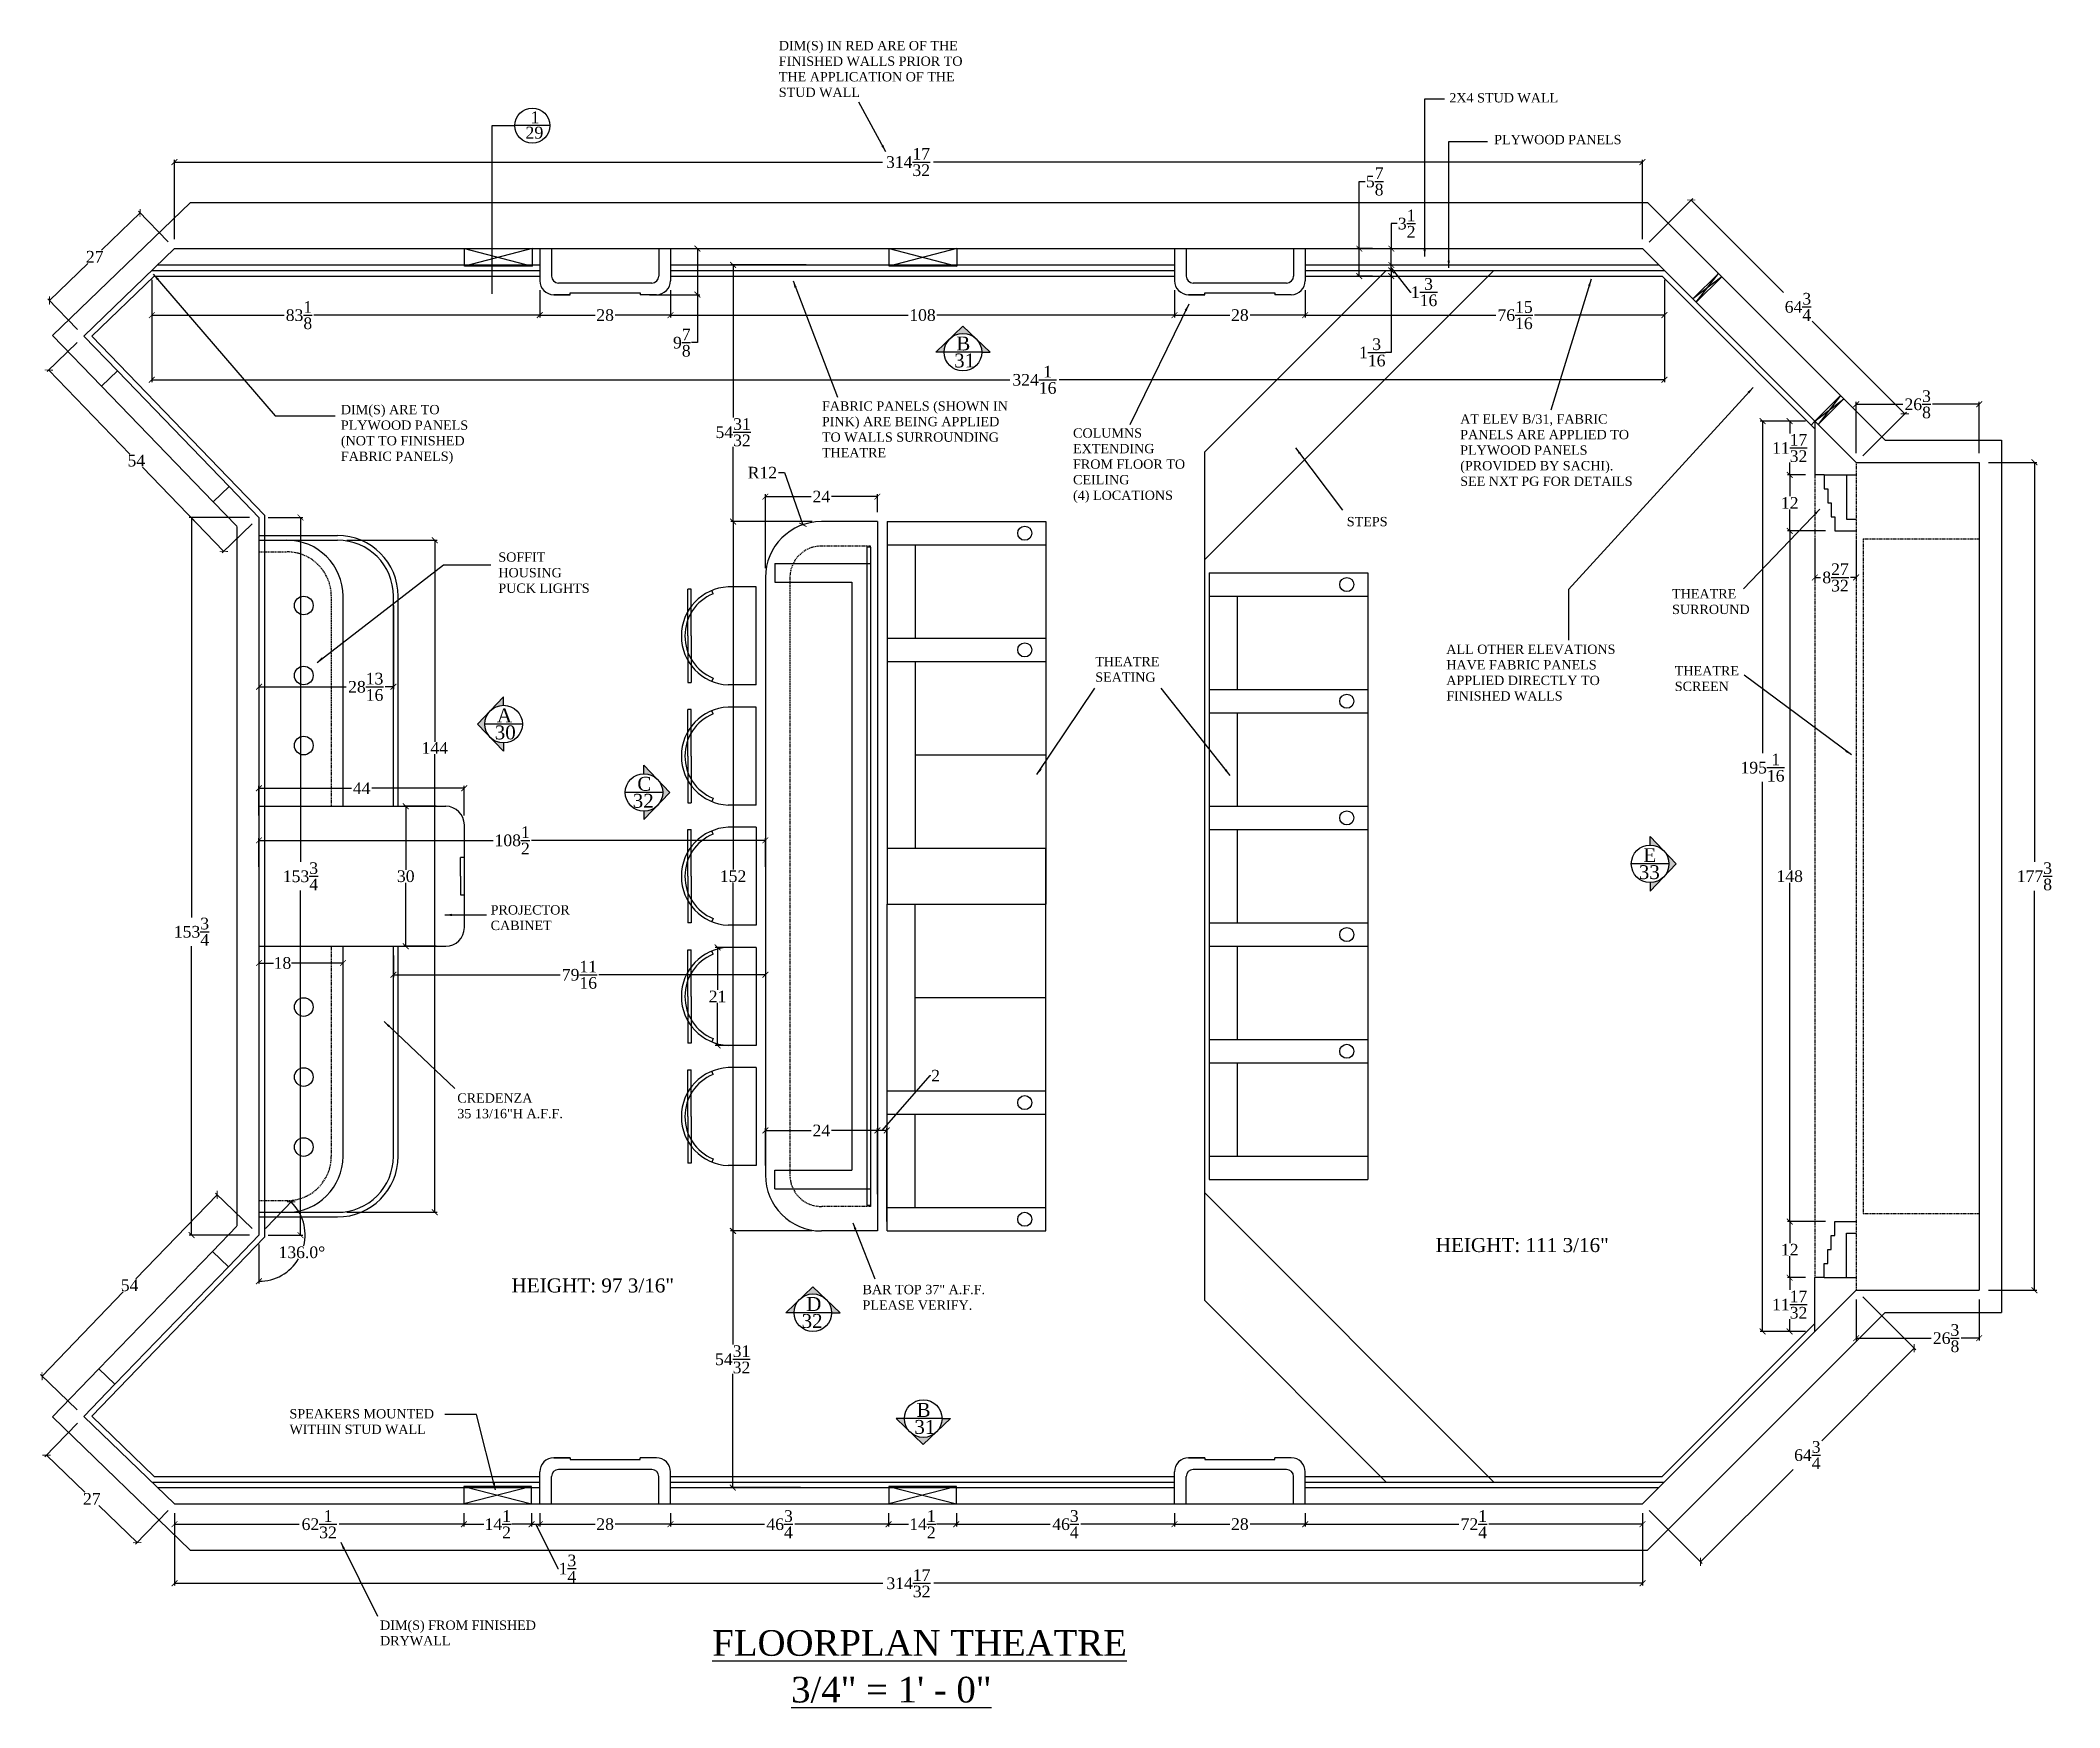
# Model space of a CAD drawing. Header units: inches. Extents: x -8 to 7069, y -18 to 1274.
# Drawn here: x 3985.3 to 4417.9, y 536.1 to 893.3 of the extents above; entities that cross this region are included whole.
import ezdxf

# ---------------------------------------------------------------- set-up
doc = ezdxf.new("R2010")
doc.units = ezdxf.units.IN
doc.header["$MEASUREMENT"] = 0
doc.linetypes.add('HIDDEN', pattern=[0.375, 0.25, -0.125])
doc.layers.add('PLAN-LINES', color=7, linetype='Continuous')
doc.layers.add('VIEWPORT', color=7, linetype='Continuous')
doc.styles.add('BOOKMAN', font='BOOKOS.TTF')
doc.dimstyles.new('SACHI-1-1-2', dxfattribs={"dimtxt": 0.875, "dimasz": 0.375, "dimexe": 0.5, "dimexo": 0.75, "dimgap": 0.09, "dimtad": 0, "dimtih": 1, "dimtoh": 1, "dimdec": 5, "dimzin": 3, "dimdsep": 46, "dimlunit": 5, "dimtxsty": 'BOOKMAN', "dimblk": 'ARCHTICK', "dimcen": 0, "dimdle": 0.375, "dimclrd": 5, "dimclre": 5, "dimclrt": 5, "dimadec": 1, "dimazin": 0, "dimtfac": 1, "dimtdec": 5, "dimtofl": 0, "dimtmove": 0, "dimatfit": 3, "dimfxl": 0, "dimtolj": 1, "dimtzin": 0, "dimarcsym": 0})
doc.dimstyles.new('SACHI-1-2', dxfattribs={"dimtxt": 2.5, "dimasz": 1.25, "dimexe": 0.5, "dimexo": 2, "dimgap": 0.09, "dimtad": 0, "dimtih": 1, "dimtoh": 1, "dimdec": 5, "dimzin": 3, "dimdsep": 46, "dimlunit": 5, "dimtxsty": 'BOOKMAN', "dimblk": 'ARCHTICK', "dimcen": 0, "dimclrd": 5, "dimclre": 5, "dimclrt": 5, "dimadec": 1, "dimazin": 0, "dimtfac": 1, "dimtdec": 5, "dimtofl": 0, "dimtmove": 0, "dimatfit": 3, "dimfxl": 0, "dimtolj": 1, "dimtzin": 0, "dimarcsym": 0})
doc.dimstyles.new('SACHI-3-4', dxfattribs={"dimtxt": 1.75, "dimasz": 0.75, "dimexe": 0.5, "dimexo": 1, "dimgap": 0.09, "dimtad": 0, "dimtih": 1, "dimtoh": 1, "dimdec": 5, "dimzin": 3, "dimdsep": 46, "dimlunit": 5, "dimtxsty": 'BOOKMAN', "dimblk": 'ARCHTICK', "dimcen": 0, "dimclrd": 5, "dimclre": 5, "dimclrt": 5, "dimadec": 1, "dimazin": 0, "dimtfac": 1, "dimtdec": 5, "dimtofl": 0, "dimtmove": 0, "dimatfit": 3, "dimfxl": 0, "dimtolj": 1, "dimtzin": 0, "dimarcsym": 0})

msp = doc.modelspace()

# ---------------------------------------------------------------- texts
at = {"layer": 'PLAN-LINES', "char_height": 2.97673, "width": 2.33149397, "attachment_point": 1, "style": 'BOOKMAN'}
for s, insert in [('B', (4181.499083, 829.832057)), ('31', (4181.03712, 826.191173)), ('A', (4083.071637, 750.144952)), ('30', (4082.609674, 746.504068)), ('C', (4113.153783, 735.49566)), ('32', (4112.175154, 731.854777)), ('E', (4328.723377, 720.209787)), ('33', (4327.744747, 716.568904)), ('D', (4149.337878, 624.036774)), ('32', (4148.359248, 620.395891)), ('31', (4172.52126, 597.698933)), ('B', (4172.983223, 601.339816))]:
    msp.add_mtext(s, dxfattribs=dict(at, insert=insert))
at = {"layer": 'VIEWPORT', "attachment_point": 1, "style": 'BOOKMAN'}
for s, insert, char_height, width in [('DIM(S) IN RED ARE OF THE FINISHED WALLS PRIOR TO THE APPLICATION OF THE STUD WALL', (4143.473896, 893.170854), 2, 44.77909024), ('2X4 STUD WALL', (4287.132952, 881.989628), 2, 44.77909024), ('29', (4089.172704, 874.791043), 2.55, 3.35166748), ('1', (4090.274617, 878.081521), 2.55, 3.35166748), ('PLYWOOD PANELS', (4296.758929, 873.044644), 2, 44.77909024), ('DIM(S) ARE TO PLYWOOD PANELS (NOT TO FINISHED FABRIC PANELS)', (4049.639333, 815.186145), 2, 29.33623291), ('FABRIC PANELS (SHOWN IN PINK) ARE BEING APPLIED TO WALLS SURROUNDING THEATRE', (4152.708139, 815.951111), 2, 40.12233981), ('COLUMNS EXTENDING FROM FLOOR TO CEILING \\P(4) LOCATIONS', (4206.516055, 810.16556), 2, 24.48006396), ('AT ELEV B/31, FABRIC PANELS ARE APPLIED TO PLYWOOD PANELS (PROVIDED BY SACHI).\\PSEE NXT PG FOR DETAILS', (4289.473598, 813.16712), 2, 41.80599239), ('STEPS', (4265.175993, 791.190816), 2, 24.48006396), ('SOFFIT HOUSING PUCK LIGHTS', (4083.379303, 783.58428), 2, 21.22609627), ('THEATRE SURROUND', (4334.85978, 775.708822), 2, 12.92633438), ('ALL OTHER ELEVATIONS HAVE FABRIC PANELS APPLIED DIRECTLY TO FINISHED WALLS', (4286.486367, 763.833146), 2, 39.1051941), ('THEATRE SEATING', (4211.277049, 761.195794), 2, 24.48006396), ('THEATRE SCREEN', (4335.445156, 759.218094), 2, 24.48006396), ('PROJECTOR CABINET', (4081.728639, 707.996834), 2, 18.08907348), ('CREDENZA \\P35 13/16"H A.F.F.', (4074.57769, 667.681934), 2, 30.93035981), ('HEIGHT: 111 3/16"', (4284.214798, 636.681069), 3, 75.2537804), ('HEIGHT: 97 3/16"', (4086.196239, 628.0218), 3, 41.6686606), ('BAR TOP 37" A.F.F.\\P{\\C1;PLEASE VERIFY.}', (4161.419802, 626.65309), 2, 43.92411239), ('SPEAKERS MOUNTED WITHIN STUD WALL', (4038.628918, 600.033369), 2, 34.40015292), ('DIM(S) FROM FINISHED DRYWALL', (4058.030082, 554.732844), 2, 34.40015292), ('{\\LFLOORPLAN THEATRE}', (4129.217917, 552.669256), 5.5, 153.75432344), ('{\\L3/4" = 1\' - 0"}', (4146.107212, 542.667459), 5.5, 153.75432344)]:
    msp.add_mtext(s, dxfattribs=dict(at, insert=insert, char_height=char_height, width=width))

# ---------------------------------------------------------------- blocks, each defined once
blk = doc.blocks.new('_ARCHTICK')
at = {"color": 0, "linetype": 'ByBlock', "const_width": 0.15}
blk.add_lwpolyline([(-0.5, -0.5), (0.5, 0.5)], dxfattribs=at)
blk = doc.blocks.new('*D549')
at = {"layer": 'Defpoints', "color": 0}
for p in [(4328.52, 848.67), (4384.72, 813.29), (4374.31, 802.88)]:
    blk.add_point(p, dxfattribs=at)
at = {"layer": 'VIEWPORT', "color": 1, "lineweight": -2}
for p, q in [((4329.93, 850.09), (4339.28, 859.44)), ((4338.93, 859.08), (4358.76, 839.26)), ((4384.72, 813.29), (4364.9, 833.12)), ((4375.73, 804.29), (4385.08, 813.64))]:
    blk.add_line(p, q, dxfattribs=at)
at = {"layer": 'VIEWPORT', "color": 1, "lineweight": -2, "xscale": 1.25, "yscale": 1.25, "zscale": 1.25}
for p, rotation in [((4338.93, 859.08), 135.0000000000044), ((4384.72, 813.29), 315.0000000000044)]:
    blk.add_blockref('_ARCHTICK', p, dxfattribs=dict(at, rotation=rotation))
at = {"layer": 'VIEWPORT', "color": 1, "insert": (4361.83, 836.19), "char_height": 2.5, "attachment_point": 5, "style": 'BOOKMAN'}
blk.add_mtext('\\A1;64{\\H1.000000x;\\S3/4;}', dxfattribs=at)
blk = doc.blocks.new('*D548')
at = {"layer": 'Defpoints', "color": 0}
for p in [(4374.31, 815.32), (4374.31, 802.88), (4400.67, 802.88)]:
    blk.add_point(p, dxfattribs=at)
at = {"layer": 'VIEWPORT', "color": 1, "lineweight": -2}
for p, q in [((4374.31, 804.88), (4374.31, 815.82)), ((4374.31, 815.32), (4384.29, 815.32)), ((4400.67, 815.32), (4390.7, 815.32)), ((4400.67, 804.88), (4400.67, 815.82))]:
    blk.add_line(p, q, dxfattribs=at)
at = {"layer": 'VIEWPORT', "color": 1, "lineweight": -2, "xscale": 1.25, "yscale": 1.25, "zscale": 1.25, "rotation": 180}
blk.add_blockref('_ARCHTICK', (4374.31, 815.32), dxfattribs=at)
at = {"layer": 'VIEWPORT', "color": 1, "lineweight": -2, "xscale": 1.25, "yscale": 1.25, "zscale": 1.25}
blk.add_blockref('_ARCHTICK', (4400.67, 815.32), dxfattribs=at)
at = {"layer": 'VIEWPORT', "color": 1, "insert": (4387.49, 815.32), "char_height": 2.5, "attachment_point": 5, "style": 'BOOKMAN'}
blk.add_mtext('\\A1;26{\\H1.000000x;\\S3/8;}', dxfattribs=at)
blk = doc.blocks.new('*D547')
at = {"layer": 'Defpoints', "color": 0}
for p in [(4400.67, 802.88), (4412.5, 802.88), (4400.67, 625.51)]:
    blk.add_point(p, dxfattribs=at)
at = {"layer": 'VIEWPORT', "color": 1, "lineweight": -2}
for p, q in [((4402.67, 802.88), (4413, 802.88)), ((4412.5, 802.88), (4412.5, 717.29)), ((4412.5, 625.51), (4412.5, 711.1)), ((4402.67, 625.51), (4413, 625.51))]:
    blk.add_line(p, q, dxfattribs=at)
at = {"layer": 'VIEWPORT', "color": 1, "lineweight": -2, "xscale": 1.25, "yscale": 1.25, "zscale": 1.25}
for p, rotation in [((4412.5, 802.88), 90), ((4412.5, 625.51), 270)]:
    blk.add_blockref('_ARCHTICK', p, dxfattribs=dict(at, rotation=rotation))
at = {"layer": 'VIEWPORT', "color": 1, "insert": (4412.5, 714.19), "char_height": 2.5, "attachment_point": 5, "style": 'BOOKMAN'}
blk.add_mtext('\\A1;177{\\H1.000000x;\\S3/8;}', dxfattribs=at)
blk = doc.blocks.new('*D546')
at = {"layer": 'Defpoints', "color": 0}
for p in [(4374.31, 625.51), (4400.67, 625.51), (4400.67, 615.23)]:
    blk.add_point(p, dxfattribs=at)
at = {"layer": 'VIEWPORT', "color": 1, "lineweight": -2}
for p, q in [((4374.31, 623.51), (4374.31, 614.73)), ((4400.67, 623.51), (4400.67, 614.73)), ((4374.31, 615.23), (4390.38, 615.23)), ((4400.67, 615.23), (4396.79, 615.23))]:
    blk.add_line(p, q, dxfattribs=at)
at = {"layer": 'VIEWPORT', "color": 1, "lineweight": -2, "xscale": 1.25, "yscale": 1.25, "zscale": 1.25, "rotation": 180}
blk.add_blockref('_ARCHTICK', (4374.31, 615.23), dxfattribs=at)
at = {"layer": 'VIEWPORT', "color": 1, "lineweight": -2, "xscale": 1.25, "yscale": 1.25, "zscale": 1.25}
blk.add_blockref('_ARCHTICK', (4400.67, 615.23), dxfattribs=at)
at = {"layer": 'VIEWPORT', "color": 1, "insert": (4393.58, 615.23), "char_height": 2.5, "attachment_point": 5, "style": 'BOOKMAN'}
blk.add_mtext('\\A1;26{\\H1.000000x;\\S3/8;}', dxfattribs=at)
blk = doc.blocks.new('*D545')
at = {"layer": 'Defpoints', "color": 0}
for p in [(4374.31, 625.51), (4328.52, 579.71), (4340.95, 567.28)]:
    blk.add_point(p, dxfattribs=at)
at = {"layer": 'VIEWPORT', "color": 1, "lineweight": -2}
for p, q in [((4375.73, 624.09), (4387.1, 612.72)), ((4386.75, 613.07), (4366.92, 593.24)), ((4340.95, 567.28), (4360.78, 587.1)), ((4329.93, 578.3), (4341.31, 566.92))]:
    blk.add_line(p, q, dxfattribs=at)
at = {"layer": 'VIEWPORT', "color": 1, "lineweight": -2, "xscale": 1.25, "yscale": 1.25, "zscale": 1.25}
for p, rotation in [((4386.75, 613.07), 44.99999999999928), ((4340.95, 567.28), 224.9999999999993)]:
    blk.add_blockref('_ARCHTICK', p, dxfattribs=dict(at, rotation=rotation))
at = {"layer": 'VIEWPORT', "color": 1, "insert": (4363.85, 590.17), "char_height": 2.5, "attachment_point": 5, "style": 'BOOKMAN'}
blk.add_mtext('\\A1;64{\\H1.000000x;\\S3/4;}', dxfattribs=at)
blk = doc.blocks.new('*D544')
at = {"layer": 'Defpoints', "color": 0}
for p in [(4013.98, 579.71), (4328.52, 579.71), (4328.52, 562.71)]:
    blk.add_point(p, dxfattribs=at)
at = {"layer": 'VIEWPORT', "color": 1, "lineweight": -2}
for p, q in [((4013.98, 577.71), (4013.98, 562.21)), ((4328.52, 577.71), (4328.52, 562.21)), ((4013.98, 562.71), (4165.78, 562.71)), ((4328.52, 562.71), (4176.72, 562.71))]:
    blk.add_line(p, q, dxfattribs=at)
at = {"layer": 'VIEWPORT', "color": 1, "lineweight": -2, "xscale": 1.25, "yscale": 1.25, "zscale": 1.25, "rotation": 180}
blk.add_blockref('_ARCHTICK', (4013.98, 562.71), dxfattribs=at)
at = {"layer": 'VIEWPORT', "color": 1, "lineweight": -2, "xscale": 1.25, "yscale": 1.25, "zscale": 1.25}
blk.add_blockref('_ARCHTICK', (4328.52, 562.71), dxfattribs=at)
at = {"layer": 'VIEWPORT', "color": 1, "insert": (4171.25, 562.71), "char_height": 2.5, "attachment_point": 5, "style": 'BOOKMAN'}
blk.add_mtext('\\A1;314{\\H1.000000x;\\S17/32;}', dxfattribs=at)
blk = doc.blocks.new('*D543')
at = {"layer": 'Defpoints', "color": 0}
for p in [(3994.57, 598.46), (4013.98, 579.71), (4005.97, 571.41)]:
    blk.add_point(p, dxfattribs=at)
at = {"layer": 'VIEWPORT', "color": 1, "lineweight": -2}
for p, q in [((3993.18, 597.02), (3986.21, 589.8)), ((3986.56, 590.16), (3994.79, 582.22)), ((4005.97, 571.41), (3997.75, 579.36)), ((4012.6, 578.27), (4005.63, 571.06))]:
    blk.add_line(p, q, dxfattribs=at)
at = {"layer": 'VIEWPORT', "color": 1, "lineweight": -2, "xscale": 1.25, "yscale": 1.25, "zscale": 1.25}
for p, rotation in [((3986.56, 590.16), 136.0000000000085), ((4005.97, 571.41), 316.0000000000085)]:
    blk.add_blockref('_ARCHTICK', p, dxfattribs=dict(at, rotation=rotation))
at = {"layer": 'VIEWPORT', "color": 1, "insert": (3996.27, 580.79), "char_height": 2.5, "attachment_point": 5, "style": 'BOOKMAN'}
blk.add_mtext('\\A1;27', dxfattribs=at)
blk = doc.blocks.new('*D542')
at = {"layer": 'Defpoints', "color": 0}
for p in [(4032.09, 637.31), (3985.61, 607.11), (3994.57, 598.46)]:
    blk.add_point(p, dxfattribs=at)
at = {"layer": 'VIEWPORT', "color": 1, "lineweight": -2}
for p, q in [((4023.14, 645.96), (4005.73, 627.94)), ((4030.66, 638.7), (4022.78, 646.31)), ((3985.61, 607.11), (4003.02, 625.13)), ((3993.13, 599.85), (3985.25, 607.46))]:
    blk.add_line(p, q, dxfattribs=at)
at = {"layer": 'VIEWPORT', "color": 1, "lineweight": -2, "xscale": 1.25, "yscale": 1.25, "zscale": 1.25}
for p, rotation in [((4023.14, 645.96), 45.99999999999856), ((3985.61, 607.11), 225.9999999999986)]:
    blk.add_blockref('_ARCHTICK', p, dxfattribs=dict(at, rotation=rotation))
at = {"layer": 'VIEWPORT', "color": 1, "insert": (4004.37, 626.54), "char_height": 2.5, "attachment_point": 5, "style": 'BOOKMAN'}
blk.add_mtext('\\A1;54', dxfattribs=at)
blk = doc.blocks.new('*D541')
at = {"layer": 'Defpoints', "color": 0}
for p in [(3994.57, 829.93), (4032.09, 791.07), (4024.57, 783.81)]:
    blk.add_point(p, dxfattribs=at)
at = {"layer": 'VIEWPORT', "color": 1, "lineweight": -2}
for p, q in [((3993.13, 828.54), (3986.69, 822.31)), ((3987.05, 822.66), (4004.45, 804.64)), ((4024.57, 783.81), (4007.16, 801.83)), ((4030.66, 789.69), (4024.21, 783.46))]:
    blk.add_line(p, q, dxfattribs=at)
at = {"layer": 'VIEWPORT', "color": 1, "lineweight": -2, "xscale": 1.25, "yscale": 1.25, "zscale": 1.25}
for p, rotation in [((3987.05, 822.66), 134), ((4024.57, 783.81), 314)]:
    blk.add_blockref('_ARCHTICK', p, dxfattribs=dict(at, rotation=rotation))
at = {"layer": 'VIEWPORT', "color": 1, "insert": (4005.81, 803.23), "char_height": 2.5, "attachment_point": 5, "style": 'BOOKMAN'}
blk.add_mtext('\\A1;54', dxfattribs=at)
blk = doc.blocks.new('*D540')
at = {"layer": 'Defpoints', "color": 0}
for p in [(4013.98, 848.67), (3987.2, 837.57), (3994.57, 829.93)]:
    blk.add_point(p, dxfattribs=at)
at = {"layer": 'VIEWPORT', "color": 1, "lineweight": -2}
for p, q in [((4012.6, 850.11), (4006.26, 856.67)), ((4006.61, 856.31), (3998.38, 848.37)), ((3987.2, 837.57), (3995.42, 845.51)), ((3993.18, 831.37), (3986.85, 837.93))]:
    blk.add_line(p, q, dxfattribs=at)
at = {"layer": 'VIEWPORT', "color": 1, "lineweight": -2, "xscale": 1.25, "yscale": 1.25, "zscale": 1.25}
for p, rotation in [((4006.61, 856.31), 43.99999999999409), ((3987.2, 837.57), 223.9999999999941)]:
    blk.add_blockref('_ARCHTICK', p, dxfattribs=dict(at, rotation=rotation))
at = {"layer": 'VIEWPORT', "color": 1, "insert": (3996.9, 846.94), "char_height": 2.5, "attachment_point": 5, "style": 'BOOKMAN'}
blk.add_mtext('\\A1;27', dxfattribs=at)
blk = doc.blocks.new('*D539')
at = {"layer": 'Defpoints', "color": 0}
for p in [(4032.09, 791.07), (4017.63, 637.31), (4032.09, 637.31)]:
    blk.add_point(p, dxfattribs=at)
at = {"layer": 'VIEWPORT', "color": 1, "lineweight": -2}
for p, q in [((4030.09, 791.07), (4017.13, 791.07)), ((4017.63, 791.07), (4017.63, 705.38)), ((4017.63, 637.31), (4017.63, 699.24)), ((4030.09, 637.31), (4017.13, 637.31))]:
    blk.add_line(p, q, dxfattribs=at)
at = {"layer": 'VIEWPORT', "color": 1, "lineweight": -2, "xscale": 1.25, "yscale": 1.25, "zscale": 1.25}
for p, rotation in [((4017.63, 791.07), 90), ((4017.63, 637.31), 270)]:
    blk.add_blockref('_ARCHTICK', p, dxfattribs=dict(at, rotation=rotation))
at = {"layer": 'VIEWPORT', "color": 1, "insert": (4017.63, 702.31), "char_height": 2.5, "attachment_point": 5, "style": 'BOOKMAN'}
blk.add_mtext('\\A1;153{\\H1.000000x;\\S3/4;}', dxfattribs=at)
blk = doc.blocks.new('*D538')
at = {"layer": 'Defpoints', "color": 0}
for p in [(4328.52, 867.23), (4013.98, 848.67), (4328.52, 848.67)]:
    blk.add_point(p, dxfattribs=at)
at = {"layer": 'VIEWPORT', "color": 1, "lineweight": -2}
for p, q in [((4013.98, 850.67), (4013.98, 867.73)), ((4013.98, 867.23), (4165.69, 867.23)), ((4328.52, 867.23), (4176.63, 867.23)), ((4328.52, 850.67), (4328.52, 867.73))]:
    blk.add_line(p, q, dxfattribs=at)
at = {"layer": 'VIEWPORT', "color": 1, "lineweight": -2, "xscale": 1.25, "yscale": 1.25, "zscale": 1.25, "rotation": 180}
blk.add_blockref('_ARCHTICK', (4013.98, 867.23), dxfattribs=at)
at = {"layer": 'VIEWPORT', "color": 1, "lineweight": -2, "xscale": 1.25, "yscale": 1.25, "zscale": 1.25}
blk.add_blockref('_ARCHTICK', (4328.52, 867.23), dxfattribs=at)
at = {"layer": 'VIEWPORT', "color": 1, "insert": (4171.16, 867.23), "char_height": 2.5, "attachment_point": 5, "style": 'BOOKMAN'}
blk.add_mtext('\\A1;314{\\H1.000000x;\\S17/32;}', dxfattribs=at)
blk = doc.blocks.new('*D550')
at = {"layer": 'Defpoints', "color": 0}
for p in [(4032.09, 791.07), (4032.09, 637.31), (4040.98, 637.31)]:
    blk.add_point(p, dxfattribs=at)
at = {"layer": 'VIEWPORT', "color": 5, "lineweight": -2}
for p, q in [((4034.09, 791.07), (4041.48, 791.07)), ((4040.98, 791.07), (4040.98, 717.26)), ((4040.98, 637.31), (4040.98, 711.12)), ((4034.09, 637.31), (4041.48, 637.31))]:
    blk.add_line(p, q, dxfattribs=at)
at = {"layer": 'VIEWPORT', "color": 5, "lineweight": -2, "xscale": 1.25, "yscale": 1.25, "zscale": 1.25}
for p, rotation in [((4040.98, 791.07), 90), ((4040.98, 637.31), 270)]:
    blk.add_blockref('_ARCHTICK', p, dxfattribs=dict(at, rotation=rotation))
at = {"layer": 'VIEWPORT', "color": 5, "insert": (4040.98, 714.19), "char_height": 2.5, "attachment_point": 5, "style": 'BOOKMAN'}
blk.add_mtext('\\A1;153{\\H1.000000x;\\S3/4;}', dxfattribs=at)
blk = doc.blocks.new('*D617')
at = {"layer": 'Defpoints', "color": 0}
for p in [(4270.69, 843.99), (4274.7, 843.99), (4270.69, 842.8)]:
    blk.add_point(p, dxfattribs=at)
at = {"layer": 'VIEWPORT', "color": 5, "lineweight": -2}
for p, q in [((4272.69, 843.99), (4275.2, 843.99)), ((4274.7, 843.99), (4274.7, 842.8)), ((4272.69, 842.8), (4275.2, 842.8)), ((4274.7, 842.8), (4274.7, 826.44)), ((4274.7, 826.44), (4273.45, 826.44))]:
    blk.add_line(p, q, dxfattribs=at)
at = {"layer": 'VIEWPORT', "color": 5, "lineweight": -2, "xscale": 1.25, "yscale": 1.25, "zscale": 1.25}
for p, rotation in [((4274.7, 843.99), 90), ((4274.7, 842.8), 270)]:
    blk.add_blockref('_ARCHTICK', p, dxfattribs=dict(at, rotation=rotation))
at = {"layer": 'VIEWPORT', "color": 5, "insert": (4270.63, 826.44), "char_height": 2.5, "attachment_point": 5, "style": 'BOOKMAN'}
blk.add_mtext('\\A1;1{\\H1.000000x;\\S3/16;}', dxfattribs=at)
blk = doc.blocks.new('*D618')
at = {"layer": 'Defpoints', "color": 0}
for p in [(4270.69, 843.99), (4274.7, 845.17), (4274.7, 845.17)]:
    blk.add_point(p, dxfattribs=at)
at = {"layer": 'VIEWPORT', "color": 5, "lineweight": -2}
for p, q in [((4272.69, 843.99), (4275.2, 843.99)), ((4272.7, 845.17), (4274.2, 845.17)), ((4274.7, 843.99), (4274.7, 845.17)), ((4274.7, 844.58), (4278.75, 839.35)), ((4278.75, 839.35), (4278.93, 839.35))]:
    blk.add_line(p, q, dxfattribs=at)
at = {"layer": 'VIEWPORT', "color": 5, "lineweight": -2, "xscale": 1.25, "yscale": 1.25, "zscale": 1.25}
for p, rotation in [((4274.7, 845.17), 90), ((4274.7, 843.99), 270)]:
    blk.add_blockref('_ARCHTICK', p, dxfattribs=dict(at, rotation=rotation))
at = {"layer": 'VIEWPORT', "color": 5, "insert": (4281.74, 839.35), "char_height": 2.5, "attachment_point": 5, "style": 'BOOKMAN'}
blk.add_mtext('\\A1;1{\\H1.000000x;\\S3/16;}', dxfattribs=at)
blk = doc.blocks.new('*D619')
at = {"layer": 'Defpoints', "color": 0}
for p in [(4274.7, 848.67), (4274.7, 848.67), (4274.7, 845.17)]:
    blk.add_point(p, dxfattribs=at)
at = {"layer": 'VIEWPORT', "color": 5, "lineweight": -2}
for p, q in [((4275.95, 854.04), (4274.7, 854.04)), ((4274.7, 854.04), (4274.7, 848.67)), ((4272.7, 848.67), (4274.2, 848.67)), ((4274.7, 845.17), (4274.7, 848.67)), ((4272.7, 845.17), (4274.2, 845.17))]:
    blk.add_line(p, q, dxfattribs=at)
at = {"layer": 'VIEWPORT', "color": 5, "lineweight": -2, "xscale": 1.25, "yscale": 1.25, "zscale": 1.25}
for p, rotation in [((4274.7, 848.67), 90), ((4274.7, 845.17), 270)]:
    blk.add_blockref('_ARCHTICK', p, dxfattribs=dict(at, rotation=rotation))
at = {"layer": 'VIEWPORT', "color": 5, "insert": (4278, 854.04), "char_height": 2.5, "attachment_point": 5, "style": 'BOOKMAN'}
blk.add_mtext('\\A1;3{\\H1.000000x;\\S1/2;}', dxfattribs=at)
blk = doc.blocks.new('*D620')
at = {"layer": 'Defpoints', "color": 0}
for p in [(4032.09, 791.07), (4032.09, 637.31), (4032.09, 637.31), (4025.54, 630.52), (4039.14, 630.35)]:
    blk.add_point(p, dxfattribs=at)
at = {"layer": 'VIEWPORT', "color": 5, "lineweight": -2}
for p, q in [((4033.48, 638.75), (4039.32, 644.79)), ((4032.09, 635.31), (4032.09, 626.91))]:
    blk.add_line(p, q, dxfattribs=at)
for start, end in [(346.4208, 46), (270, 329.0411)]:
    blk.add_arc((4032.09, 637.31), 9.9, start, end, dxfattribs=at)
at = {"layer": 'VIEWPORT', "color": 5, "lineweight": -2, "xscale": 1.25, "yscale": 1.25, "zscale": 1.25}
for p, rotation in [((4038.97, 644.44), 136.0000000000024), ((4032.09, 627.41), 180.0000000000001)]:
    blk.add_blockref('_ARCHTICK', p, dxfattribs=dict(at, rotation=rotation))
at = {"layer": 'VIEWPORT', "color": 5, "insert": (4041.28, 633.6), "char_height": 2.5, "attachment_point": 5, "style": 'BOOKMAN'}
blk.add_mtext('\\A1;136.0°', dxfattribs=at)
blk = doc.blocks.new('*D663')
at = {"layer": 'Defpoints', "color": 0}
for p in [(4267.85, 848.67), (4272.69, 848.67), (4272.69, 842.8)]:
    blk.add_point(p, dxfattribs=at)
at = {"layer": 'VIEWPORT', "color": 5, "lineweight": -2}
for p, q in [((4267.85, 848.67), (4267.85, 863.06)), ((4267.85, 863.06), (4269.1, 863.06)), ((4270.69, 848.67), (4267.35, 848.67)), ((4267.85, 842.8), (4267.85, 848.67)), ((4270.69, 842.8), (4267.35, 842.8))]:
    blk.add_line(p, q, dxfattribs=at)
at = {"layer": 'VIEWPORT', "color": 5, "lineweight": -2, "xscale": 1.25, "yscale": 1.25, "zscale": 1.25}
for p, rotation in [((4267.85, 848.67), 90), ((4267.85, 842.8), 270)]:
    blk.add_blockref('_ARCHTICK', p, dxfattribs=dict(at, rotation=rotation))
at = {"layer": 'VIEWPORT', "color": 5, "insert": (4271.15, 863.06), "char_height": 2.5, "attachment_point": 5, "style": 'BOOKMAN'}
blk.add_mtext('\\A1;5{\\H1.000000x;\\S7/8;}', dxfattribs=at)
blk = doc.blocks.new('*D664')
at = {"layer": 'Defpoints', "color": 0}
for p in [(4009.13, 843.99), (4333.21, 843.99), (4333.21, 820.57)]:
    blk.add_point(p, dxfattribs=at)
at = {"layer": 'VIEWPORT', "color": 5, "lineweight": -2}
for p, q in [((4009.13, 841.99), (4009.13, 820.07)), ((4333.21, 841.99), (4333.21, 820.07)), ((4009.13, 820.57), (4192.94, 820.57)), ((4333.21, 820.57), (4203.55, 820.57))]:
    blk.add_line(p, q, dxfattribs=at)
at = {"layer": 'VIEWPORT', "color": 5, "lineweight": -2, "xscale": 1.25, "yscale": 1.25, "zscale": 1.25, "rotation": 180}
blk.add_blockref('_ARCHTICK', (4009.13, 820.57), dxfattribs=at)
at = {"layer": 'VIEWPORT', "color": 5, "lineweight": -2, "xscale": 1.25, "yscale": 1.25, "zscale": 1.25}
blk.add_blockref('_ARCHTICK', (4333.21, 820.57), dxfattribs=at)
at = {"layer": 'VIEWPORT', "color": 5, "insert": (4198.24, 820.57), "char_height": 2.5, "attachment_point": 5, "style": 'BOOKMAN'}
blk.add_mtext('\\A1;324{\\H1.000000x;\\S1/16;}', dxfattribs=at)
blk = doc.blocks.new('*D665')
at = {"layer": 'Defpoints', "color": 0}
for p in [(4009.13, 843.99), (4092.26, 841.8), (4092.26, 834.42)]:
    blk.add_point(p, dxfattribs=at)
at = {"layer": 'VIEWPORT', "color": 5, "lineweight": -2}
for p, q in [((4009.13, 841.99), (4009.13, 833.92)), ((4092.26, 839.8), (4092.26, 833.92)), ((4009.13, 834.42), (4037.46, 834.42)), ((4092.26, 834.42), (4043.85, 834.42))]:
    blk.add_line(p, q, dxfattribs=at)
at = {"layer": 'VIEWPORT', "color": 5, "lineweight": -2, "xscale": 1.25, "yscale": 1.25, "zscale": 1.25, "rotation": 180}
blk.add_blockref('_ARCHTICK', (4009.13, 834.42), dxfattribs=at)
at = {"layer": 'VIEWPORT', "color": 5, "lineweight": -2, "xscale": 1.25, "yscale": 1.25, "zscale": 1.25}
blk.add_blockref('_ARCHTICK', (4092.26, 834.42), dxfattribs=at)
at = {"layer": 'VIEWPORT', "color": 5, "insert": (4040.66, 834.42), "char_height": 2.5, "attachment_point": 5, "style": 'BOOKMAN'}
blk.add_mtext('\\A1;83{\\H1.000000x;\\S1/8;}', dxfattribs=at)
blk = doc.blocks.new('*D666')
at = {"layer": 'Defpoints', "color": 0}
for p in [(4092.26, 841.8), (4120.26, 841.8), (4120.26, 834.42)]:
    blk.add_point(p, dxfattribs=at)
at = {"layer": 'VIEWPORT', "color": 5, "lineweight": -2}
for p, q in [((4092.26, 839.8), (4092.26, 833.92)), ((4120.26, 839.8), (4120.26, 833.92)), ((4092.26, 834.42), (4104.09, 834.42)), ((4120.26, 834.42), (4108.44, 834.42))]:
    blk.add_line(p, q, dxfattribs=at)
at = {"layer": 'VIEWPORT', "color": 5, "lineweight": -2, "xscale": 1.25, "yscale": 1.25, "zscale": 1.25, "rotation": 180}
blk.add_blockref('_ARCHTICK', (4092.26, 834.42), dxfattribs=at)
at = {"layer": 'VIEWPORT', "color": 5, "lineweight": -2, "xscale": 1.25, "yscale": 1.25, "zscale": 1.25}
blk.add_blockref('_ARCHTICK', (4120.26, 834.42), dxfattribs=at)
at = {"layer": 'VIEWPORT', "color": 5, "insert": (4106.26, 834.42), "char_height": 2.5, "attachment_point": 5, "style": 'BOOKMAN'}
blk.add_mtext('\\A1;28', dxfattribs=at)
blk = doc.blocks.new('*D667')
at = {"layer": 'Defpoints', "color": 0}
for p in [(4120.26, 841.8), (4228.26, 841.8), (4228.26, 834.42)]:
    blk.add_point(p, dxfattribs=at)
at = {"layer": 'VIEWPORT', "color": 5, "lineweight": -2}
for p, q in [((4120.26, 839.8), (4120.26, 833.92)), ((4228.26, 839.8), (4228.26, 833.92)), ((4120.26, 834.42), (4171.17, 834.42)), ((4228.26, 834.42), (4177.36, 834.42))]:
    blk.add_line(p, q, dxfattribs=at)
at = {"layer": 'VIEWPORT', "color": 5, "lineweight": -2, "xscale": 1.25, "yscale": 1.25, "zscale": 1.25, "rotation": 180}
blk.add_blockref('_ARCHTICK', (4120.26, 834.42), dxfattribs=at)
at = {"layer": 'VIEWPORT', "color": 5, "lineweight": -2, "xscale": 1.25, "yscale": 1.25, "zscale": 1.25}
blk.add_blockref('_ARCHTICK', (4228.26, 834.42), dxfattribs=at)
at = {"layer": 'VIEWPORT', "color": 5, "insert": (4174.26, 834.42), "char_height": 2.5, "attachment_point": 5, "style": 'BOOKMAN'}
blk.add_mtext('\\A1;108', dxfattribs=at)
blk = doc.blocks.new('*D668')
at = {"layer": 'Defpoints', "color": 0}
for p in [(4228.26, 841.8), (4256.26, 841.8), (4256.26, 834.42)]:
    blk.add_point(p, dxfattribs=at)
at = {"layer": 'VIEWPORT', "color": 5, "lineweight": -2}
for p, q in [((4228.26, 839.8), (4228.26, 833.92)), ((4256.26, 839.8), (4256.26, 833.92)), ((4228.26, 834.42), (4240.09, 834.42)), ((4256.26, 834.42), (4244.44, 834.42))]:
    blk.add_line(p, q, dxfattribs=at)
at = {"layer": 'VIEWPORT', "color": 5, "lineweight": -2, "xscale": 1.25, "yscale": 1.25, "zscale": 1.25, "rotation": 180}
blk.add_blockref('_ARCHTICK', (4228.26, 834.42), dxfattribs=at)
at = {"layer": 'VIEWPORT', "color": 5, "lineweight": -2, "xscale": 1.25, "yscale": 1.25, "zscale": 1.25}
blk.add_blockref('_ARCHTICK', (4256.26, 834.42), dxfattribs=at)
at = {"layer": 'VIEWPORT', "color": 5, "insert": (4242.26, 834.42), "char_height": 2.5, "attachment_point": 5, "style": 'BOOKMAN'}
blk.add_mtext('\\A1;28', dxfattribs=at)
blk = doc.blocks.new('*D669')
at = {"layer": 'Defpoints', "color": 0}
for p in [(4333.21, 843.99), (4256.26, 841.8), (4333.21, 834.42)]:
    blk.add_point(p, dxfattribs=at)
at = {"layer": 'VIEWPORT', "color": 5, "lineweight": -2}
for p, q in [((4256.26, 839.8), (4256.26, 833.92)), ((4333.21, 841.99), (4333.21, 833.92)), ((4256.26, 834.42), (4297.07, 834.42)), ((4333.21, 834.42), (4305.38, 834.42))]:
    blk.add_line(p, q, dxfattribs=at)
at = {"layer": 'VIEWPORT', "color": 5, "lineweight": -2, "xscale": 1.25, "yscale": 1.25, "zscale": 1.25, "rotation": 180}
blk.add_blockref('_ARCHTICK', (4256.26, 834.42), dxfattribs=at)
at = {"layer": 'VIEWPORT', "color": 5, "lineweight": -2, "xscale": 1.25, "yscale": 1.25, "zscale": 1.25}
blk.add_blockref('_ARCHTICK', (4333.21, 834.42), dxfattribs=at)
at = {"layer": 'VIEWPORT', "color": 5, "insert": (4301.23, 834.42), "char_height": 2.5, "attachment_point": 5, "style": 'BOOKMAN'}
blk.add_mtext('\\A1;76{\\H1.000000x;\\S15/16;}', dxfattribs=at)
blk = doc.blocks.new('*D670')
at = {"layer": 'Defpoints', "color": 0}
for p in [(4120.26, 848.67), (4126.04, 848.67), (4113.76, 838.8)]:
    blk.add_point(p, dxfattribs=at)
at = {"layer": 'VIEWPORT', "color": 5, "lineweight": -2}
for p, q in [((4122.26, 848.67), (4126.54, 848.67)), ((4126.04, 848.67), (4126.04, 838.8)), ((4115.76, 838.8), (4126.54, 838.8)), ((4126.04, 838.8), (4126.04, 828.53)), ((4126.04, 828.53), (4124.79, 828.53))]:
    blk.add_line(p, q, dxfattribs=at)
at = {"layer": 'VIEWPORT', "color": 5, "lineweight": -2, "xscale": 1.25, "yscale": 1.25, "zscale": 1.25}
for p, rotation in [((4126.04, 848.67), 90), ((4126.04, 838.8), 270)]:
    blk.add_blockref('_ARCHTICK', p, dxfattribs=dict(at, rotation=rotation))
at = {"layer": 'VIEWPORT', "color": 5, "insert": (4122.69, 828.53), "char_height": 2.5, "attachment_point": 5, "style": 'BOOKMAN'}
blk.add_mtext('\\A1;9{\\H1.000000x;\\S7/8;}', dxfattribs=at)
blk = doc.blocks.new('*D679')
at = {"layer": 'Defpoints', "color": 0}
for p in [(4138.59, 698.94), (4130.34, 677.94), (4138.59, 677.94)]:
    blk.add_point(p, dxfattribs=at)
at = {"layer": 'VIEWPORT', "color": 5, "lineweight": -2}
for p, q in [((4136.59, 698.94), (4129.84, 698.94)), ((4130.34, 698.94), (4130.34, 689.85)), ((4130.34, 677.94), (4130.34, 687.04)), ((4136.59, 677.94), (4129.84, 677.94))]:
    blk.add_line(p, q, dxfattribs=at)
at = {"layer": 'VIEWPORT', "color": 5, "lineweight": -2, "xscale": 1.25, "yscale": 1.25, "zscale": 1.25}
for p, rotation in [((4130.34, 698.94), 90), ((4130.34, 677.94), 270)]:
    blk.add_blockref('_ARCHTICK', p, dxfattribs=dict(at, rotation=rotation))
at = {"layer": 'VIEWPORT', "color": 5, "insert": (4130.34, 688.44), "char_height": 2.5, "attachment_point": 5, "style": 'BOOKMAN'}
blk.add_mtext('\\A1;21', dxfattribs=at)
blk = doc.blocks.new('*D678')
at = {"layer": 'Defpoints', "color": 0}
for p in [(4140.59, 659.73), (4140.59, 650.19), (4164.59, 644.06)]:
    blk.add_point(p, dxfattribs=at)
at = {"layer": 'VIEWPORT', "color": 5, "lineweight": -2}
for p, q in [((4140.59, 652.19), (4140.59, 660.23)), ((4140.59, 659.73), (4150.41, 659.73)), ((4164.59, 659.73), (4154.78, 659.73)), ((4164.59, 646.06), (4164.59, 660.23))]:
    blk.add_line(p, q, dxfattribs=at)
at = {"layer": 'VIEWPORT', "color": 5, "lineweight": -2, "xscale": 1.25, "yscale": 1.25, "zscale": 1.25, "rotation": 180}
blk.add_blockref('_ARCHTICK', (4140.59, 659.73), dxfattribs=at)
at = {"layer": 'VIEWPORT', "color": 5, "lineweight": -2, "xscale": 1.25, "yscale": 1.25, "zscale": 1.25}
blk.add_blockref('_ARCHTICK', (4164.59, 659.73), dxfattribs=at)
at = {"layer": 'VIEWPORT', "color": 5, "insert": (4152.59, 659.73), "char_height": 2.5, "attachment_point": 5, "style": 'BOOKMAN'}
blk.add_mtext('\\A1;24', dxfattribs=at)
blk = doc.blocks.new('*D677')
at = {"layer": 'Defpoints', "color": 0}
for p in [(4164.59, 659.73), (4164.59, 644.06), (4166.59, 638.19)]:
    blk.add_point(p, dxfattribs=at)
at = {"layer": 'VIEWPORT', "color": 5, "lineweight": -2}
for p, q in [((4165.59, 659.73), (4175.89, 671.47)), ((4175.89, 671.47), (4176.07, 671.47)), ((4164.59, 646.06), (4164.59, 660.23)), ((4166.59, 659.73), (4164.59, 659.73)), ((4166.59, 640.19), (4166.59, 660.23))]:
    blk.add_line(p, q, dxfattribs=at)
at = {"layer": 'VIEWPORT', "color": 5, "lineweight": -2, "xscale": 1.25, "yscale": 1.25, "zscale": 1.25, "rotation": 180}
blk.add_blockref('_ARCHTICK', (4164.59, 659.73), dxfattribs=at)
at = {"layer": 'VIEWPORT', "color": 5, "lineweight": -2, "xscale": 1.25, "yscale": 1.25, "zscale": 1.25}
blk.add_blockref('_ARCHTICK', (4166.59, 659.73), dxfattribs=at)
at = {"layer": 'VIEWPORT', "color": 5, "insert": (4177.07, 671.47), "char_height": 2.5, "attachment_point": 5, "style": 'BOOKMAN'}
blk.add_mtext('\\A1;2', dxfattribs=at)
blk = doc.blocks.new('*D676')
at = {"layer": 'Defpoints', "color": 0}
for p in [(4148.61, 789.51), (4152.59, 778.19)]:
    blk.add_point(p, dxfattribs=at)
at = {"layer": 'VIEWPORT', "color": 5, "lineweight": -2}
for p, q in [((4143.42, 800.67), (4144.67, 800.67)), ((4144.67, 800.67), (4148.61, 789.51))]:
    blk.add_line(p, q, dxfattribs=at)
at = {"layer": 'VIEWPORT', "color": 5, "lineweight": -2, "xscale": 1.25, "yscale": 1.25, "zscale": 1.25, "rotation": 289.4116075971209}
blk.add_blockref('_ARCHTICK', (4148.61, 789.51), dxfattribs=at)
at = {"layer": 'VIEWPORT', "color": 5, "insert": (4139.96, 800.67), "char_height": 2.5, "attachment_point": 5, "style": 'BOOKMAN'}
blk.add_mtext('\\A1;R12', dxfattribs=at)
blk = doc.blocks.new('*D675')
at = {"layer": 'Defpoints', "color": 0}
for p in [(4140.59, 795.54), (4164.59, 790.19), (4140.59, 778.19)]:
    blk.add_point(p, dxfattribs=at)
at = {"layer": 'VIEWPORT', "color": 5, "lineweight": -2}
for p, q in [((4140.59, 780.19), (4140.59, 796.04)), ((4140.59, 795.54), (4150.41, 795.54)), ((4164.59, 795.54), (4154.78, 795.54)), ((4164.59, 792.19), (4164.59, 796.04))]:
    blk.add_line(p, q, dxfattribs=at)
at = {"layer": 'VIEWPORT', "color": 5, "lineweight": -2, "xscale": 1.25, "yscale": 1.25, "zscale": 1.25, "rotation": 180}
blk.add_blockref('_ARCHTICK', (4140.59, 795.54), dxfattribs=at)
at = {"layer": 'VIEWPORT', "color": 5, "lineweight": -2, "xscale": 1.25, "yscale": 1.25, "zscale": 1.25}
blk.add_blockref('_ARCHTICK', (4164.59, 795.54), dxfattribs=at)
at = {"layer": 'VIEWPORT', "color": 5, "insert": (4152.59, 795.54), "char_height": 2.5, "attachment_point": 5, "style": 'BOOKMAN'}
blk.add_mtext('\\A1;24', dxfattribs=at)
blk = doc.blocks.new('*D674')
at = {"layer": 'Defpoints', "color": 0}
for p in [(4152.59, 790.19), (4133.68, 638.19), (4152.59, 638.19)]:
    blk.add_point(p, dxfattribs=at)
at = {"layer": 'VIEWPORT', "color": 5, "lineweight": -2}
for p, q in [((4150.59, 790.19), (4133.18, 790.19)), ((4133.68, 790.19), (4133.68, 715.62)), ((4133.68, 638.19), (4133.68, 712.76)), ((4150.59, 638.19), (4133.18, 638.19))]:
    blk.add_line(p, q, dxfattribs=at)
at = {"layer": 'VIEWPORT', "color": 5, "lineweight": -2, "xscale": 1.25, "yscale": 1.25, "zscale": 1.25}
for p, rotation in [((4133.68, 790.19), 90), ((4133.68, 638.19), 270)]:
    blk.add_blockref('_ARCHTICK', p, dxfattribs=dict(at, rotation=rotation))
at = {"layer": 'VIEWPORT', "color": 5, "insert": (4133.68, 714.19), "char_height": 2.5, "attachment_point": 5, "style": 'BOOKMAN'}
blk.add_mtext('\\A1;152', dxfattribs=at)
blk = doc.blocks.new('*D680')
at = {"layer": 'Defpoints', "color": 0}
for p in [(4140.59, 721.89), (4032.09, 714.19), (4140.59, 714.19)]:
    blk.add_point(p, dxfattribs=at)
at = {"layer": 'VIEWPORT', "color": 5, "lineweight": -2}
for p, q in [((4032.09, 716.19), (4032.09, 722.39)), ((4032.09, 721.89), (4082.24, 721.89)), ((4140.59, 721.89), (4090.45, 721.89)), ((4140.59, 716.19), (4140.59, 722.39))]:
    blk.add_line(p, q, dxfattribs=at)
at = {"layer": 'VIEWPORT', "color": 5, "lineweight": -2, "xscale": 1.25, "yscale": 1.25, "zscale": 1.25, "rotation": 180}
blk.add_blockref('_ARCHTICK', (4032.09, 721.89), dxfattribs=at)
at = {"layer": 'VIEWPORT', "color": 5, "lineweight": -2, "xscale": 1.25, "yscale": 1.25, "zscale": 1.25}
blk.add_blockref('_ARCHTICK', (4140.59, 721.89), dxfattribs=at)
at = {"layer": 'VIEWPORT', "color": 5, "insert": (4086.34, 721.89), "char_height": 2.5, "attachment_point": 5, "style": 'BOOKMAN'}
blk.add_mtext('\\A1;108{\\H1.000000x;\\S1/2;}', dxfattribs=at)
blk = doc.blocks.new('*D681')
at = {"layer": 'Defpoints', "color": 0}
for p in [(4152.59, 638.19), (4133.59, 583.21), (4150.15, 583.21)]:
    blk.add_point(p, dxfattribs=at)
at = {"layer": 'VIEWPORT', "color": 5, "lineweight": -2}
for p, q in [((4150.59, 638.19), (4133.09, 638.19)), ((4133.59, 638.19), (4133.59, 613.84)), ((4133.59, 583.21), (4133.59, 607.57)), ((4148.15, 583.21), (4133.09, 583.21))]:
    blk.add_line(p, q, dxfattribs=at)
at = {"layer": 'VIEWPORT', "color": 5, "lineweight": -2, "xscale": 1.25, "yscale": 1.25, "zscale": 1.25}
for p, rotation in [((4133.59, 638.19), 90), ((4133.59, 583.21), 270)]:
    blk.add_blockref('_ARCHTICK', p, dxfattribs=dict(at, rotation=rotation))
at = {"layer": 'VIEWPORT', "color": 5, "insert": (4133.59, 610.7), "char_height": 2.5, "attachment_point": 5, "style": 'BOOKMAN'}
blk.add_mtext('\\A1;54{\\H1.000000x;\\S31/32;}', dxfattribs=at)
blk = doc.blocks.new('*D682')
at = {"layer": 'Defpoints', "color": 0}
for p in [(4133.68, 845.17), (4151.33, 845.17), (4152.59, 790.19)]:
    blk.add_point(p, dxfattribs=at)
at = {"layer": 'VIEWPORT', "color": 5, "lineweight": -2}
for p, q in [((4149.33, 845.17), (4133.18, 845.17)), ((4133.68, 845.17), (4133.68, 812.48)), ((4133.68, 790.19), (4133.68, 806.21)), ((4150.59, 790.19), (4133.18, 790.19))]:
    blk.add_line(p, q, dxfattribs=at)
at = {"layer": 'VIEWPORT', "color": 5, "lineweight": -2, "xscale": 1.25, "yscale": 1.25, "zscale": 1.25}
for p, rotation in [((4133.68, 845.17), 90), ((4133.68, 790.19), 270)]:
    blk.add_blockref('_ARCHTICK', p, dxfattribs=dict(at, rotation=rotation))
at = {"layer": 'VIEWPORT', "color": 5, "insert": (4133.68, 809.34), "char_height": 2.5, "attachment_point": 5, "style": 'BOOKMAN'}
blk.add_mtext('\\A1;54{\\H1.000000x;\\S31/32;}', dxfattribs=at)
blk = doc.blocks.new('*D683')
at = {"layer": 'Defpoints', "color": 0}
for p in [(4048.91, 786.19), (4048.91, 642.19), (4069.76, 642.19)]:
    blk.add_point(p, dxfattribs=at)
at = {"layer": 'VIEWPORT', "color": 5, "lineweight": -2}
for p, q in [((4050.91, 786.19), (4070.26, 786.19)), ((4069.76, 786.19), (4069.76, 743.03)), ((4069.76, 642.19), (4069.76, 740.35)), ((4050.91, 642.19), (4070.26, 642.19))]:
    blk.add_line(p, q, dxfattribs=at)
at = {"layer": 'VIEWPORT', "color": 5, "lineweight": -2, "xscale": 1.25, "yscale": 1.25, "zscale": 1.25}
for p, rotation in [((4069.76, 786.19), 90), ((4069.76, 642.19), 270)]:
    blk.add_blockref('_ARCHTICK', p, dxfattribs=dict(at, rotation=rotation))
at = {"layer": 'VIEWPORT', "color": 5, "insert": (4069.76, 741.69), "char_height": 2.5, "attachment_point": 5, "style": 'BOOKMAN'}
blk.add_mtext('\\A1;144', dxfattribs=at)
blk = doc.blocks.new('*D684')
at = {"layer": 'Defpoints', "color": 0}
for p in [(4032.09, 774.19), (4060.91, 774.19), (4032.09, 754.79)]:
    blk.add_point(p, dxfattribs=at)
at = {"layer": 'VIEWPORT', "color": 5, "lineweight": -2}
for p, q in [((4032.09, 772.19), (4032.09, 754.29)), ((4060.91, 772.19), (4060.91, 754.29)), ((4032.09, 754.79), (4050.8, 754.79)), ((4060.91, 754.79), (4059.14, 754.79))]:
    blk.add_line(p, q, dxfattribs=at)
at = {"layer": 'VIEWPORT', "color": 5, "lineweight": -2, "xscale": 1.25, "yscale": 1.25, "zscale": 1.25, "rotation": 180}
blk.add_blockref('_ARCHTICK', (4032.09, 754.79), dxfattribs=at)
at = {"layer": 'VIEWPORT', "color": 5, "lineweight": -2, "xscale": 1.25, "yscale": 1.25, "zscale": 1.25}
blk.add_blockref('_ARCHTICK', (4060.91, 754.79), dxfattribs=at)
at = {"layer": 'VIEWPORT', "color": 5, "insert": (4054.97, 754.79), "char_height": 2.5, "attachment_point": 5, "style": 'BOOKMAN'}
blk.add_mtext('\\A1;28{\\H1.000000x;\\S13/16;}', dxfattribs=at)
blk = doc.blocks.new('*D685')
at = {"layer": 'Defpoints', "color": 0}
for p in [(4032.09, 733.06), (4032.09, 725.19), (4076.09, 725.19)]:
    blk.add_point(p, dxfattribs=at)
at = {"layer": 'VIEWPORT', "color": 5, "lineweight": -2}
for p, q in [((4032.09, 727.19), (4032.09, 733.56)), ((4032.09, 733.06), (4051.89, 733.06)), ((4076.09, 733.06), (4056.3, 733.06)), ((4076.09, 727.19), (4076.09, 733.56))]:
    blk.add_line(p, q, dxfattribs=at)
at = {"layer": 'VIEWPORT', "color": 5, "lineweight": -2, "xscale": 1.25, "yscale": 1.25, "zscale": 1.25, "rotation": 180}
blk.add_blockref('_ARCHTICK', (4032.09, 733.06), dxfattribs=at)
at = {"layer": 'VIEWPORT', "color": 5, "lineweight": -2, "xscale": 1.25, "yscale": 1.25, "zscale": 1.25}
blk.add_blockref('_ARCHTICK', (4076.09, 733.06), dxfattribs=at)
at = {"layer": 'VIEWPORT', "color": 5, "insert": (4054.09, 733.06), "char_height": 2.5, "attachment_point": 5, "style": 'BOOKMAN'}
blk.add_mtext('\\A1;44', dxfattribs=at)
blk = doc.blocks.new('*D686')
at = {"layer": 'Defpoints', "color": 0}
for p in [(4072.09, 729.19), (4063.54, 699.19), (4072.09, 699.19)]:
    blk.add_point(p, dxfattribs=at)
at = {"layer": 'VIEWPORT', "color": 5, "lineweight": -2}
for p, q in [((4070.09, 729.19), (4063.04, 729.19)), ((4063.54, 729.19), (4063.54, 715.58)), ((4063.54, 699.19), (4063.54, 712.81)), ((4070.09, 699.19), (4063.04, 699.19))]:
    blk.add_line(p, q, dxfattribs=at)
at = {"layer": 'VIEWPORT', "color": 5, "lineweight": -2, "xscale": 1.25, "yscale": 1.25, "zscale": 1.25}
for p, rotation in [((4063.54, 729.19), 90), ((4063.54, 699.19), 270)]:
    blk.add_blockref('_ARCHTICK', p, dxfattribs=dict(at, rotation=rotation))
at = {"layer": 'VIEWPORT', "color": 5, "insert": (4063.54, 714.19), "char_height": 2.5, "attachment_point": 5, "style": 'BOOKMAN'}
blk.add_mtext('\\A1;30', dxfattribs=at)
blk = doc.blocks.new('*D687')
at = {"layer": 'Defpoints', "color": 0}
for p in [(4032.09, 699.19), (4050.09, 699.19), (4032.09, 695.6)]:
    blk.add_point(p, dxfattribs=at)
at = {"layer": 'VIEWPORT', "color": 5, "lineweight": -2}
for p, q in [((4032.09, 697.19), (4032.09, 695.1)), ((4050.09, 697.19), (4050.09, 695.1)), ((4032.09, 695.6), (4035.17, 695.6)), ((4050.09, 695.6), (4039.08, 695.6))]:
    blk.add_line(p, q, dxfattribs=at)
at = {"layer": 'VIEWPORT', "color": 5, "lineweight": -2, "xscale": 1.25, "yscale": 1.25, "zscale": 1.25, "rotation": 180}
blk.add_blockref('_ARCHTICK', (4032.09, 695.6), dxfattribs=at)
at = {"layer": 'VIEWPORT', "color": 5, "lineweight": -2, "xscale": 1.25, "yscale": 1.25, "zscale": 1.25}
blk.add_blockref('_ARCHTICK', (4050.09, 695.6), dxfattribs=at)
at = {"layer": 'VIEWPORT', "color": 5, "insert": (4037.12, 695.6), "char_height": 2.5, "attachment_point": 5, "style": 'BOOKMAN'}
blk.add_mtext('\\A1;18', dxfattribs=at)
blk = doc.blocks.new('*D688')
at = {"layer": 'Defpoints', "color": 0}
for p in [(4060.91, 699.19), (4140.59, 699.19), (4140.59, 693.09)]:
    blk.add_point(p, dxfattribs=at)
at = {"layer": 'VIEWPORT', "color": 5, "lineweight": -2}
for p, q in [((4060.91, 697.19), (4060.91, 692.59)), ((4140.59, 697.19), (4140.59, 692.59)), ((4060.91, 693.09), (4096.59, 693.09)), ((4140.59, 693.09), (4104.91, 693.09))]:
    blk.add_line(p, q, dxfattribs=at)
at = {"layer": 'VIEWPORT', "color": 5, "lineweight": -2, "xscale": 1.25, "yscale": 1.25, "zscale": 1.25, "rotation": 180}
blk.add_blockref('_ARCHTICK', (4060.91, 693.09), dxfattribs=at)
at = {"layer": 'VIEWPORT', "color": 5, "lineweight": -2, "xscale": 1.25, "yscale": 1.25, "zscale": 1.25}
blk.add_blockref('_ARCHTICK', (4140.59, 693.09), dxfattribs=at)
at = {"layer": 'VIEWPORT', "color": 5, "insert": (4100.75, 693.09), "char_height": 2.5, "attachment_point": 5, "style": 'BOOKMAN'}
blk.add_mtext('\\A1;79{\\H1.000000x;\\S11/16;}', dxfattribs=at)
blk = doc.blocks.new('*D717')
at = {"layer": 'Defpoints', "color": 0}
for p in [(4013.98, 579.71), (4076.01, 579.71), (4076.01, 575.37)]:
    blk.add_point(p, dxfattribs=at)
at = {"layer": 'VIEWPORT', "color": 5, "lineweight": -2}
for p, q in [((4013.98, 577.71), (4013.98, 574.87)), ((4076.01, 577.71), (4076.01, 574.87)), ((4013.98, 575.37), (4040.7, 575.37)), ((4076.01, 575.37), (4049.3, 575.37))]:
    blk.add_line(p, q, dxfattribs=at)
at = {"layer": 'VIEWPORT', "color": 5, "lineweight": -2, "xscale": 1.25, "yscale": 1.25, "zscale": 1.25, "rotation": 180}
blk.add_blockref('_ARCHTICK', (4013.98, 575.37), dxfattribs=at)
at = {"layer": 'VIEWPORT', "color": 5, "lineweight": -2, "xscale": 1.25, "yscale": 1.25, "zscale": 1.25}
blk.add_blockref('_ARCHTICK', (4076.01, 575.37), dxfattribs=at)
at = {"layer": 'VIEWPORT', "color": 5, "insert": (4045, 575.37), "char_height": 2.5, "attachment_point": 5, "style": 'BOOKMAN'}
blk.add_mtext('\\A1;62{\\H1.000000x;\\S1/32;}', dxfattribs=at)
blk = doc.blocks.new('*D718')
at = {"layer": 'Defpoints', "color": 0}
for p in [(4076.01, 579.71), (4090.51, 579.71), (4090.51, 575.37)]:
    blk.add_point(p, dxfattribs=at)
at = {"layer": 'VIEWPORT', "color": 5, "lineweight": -2}
for p, q in [((4076.01, 577.71), (4076.01, 574.87)), ((4090.51, 577.71), (4090.51, 574.87)), ((4076.01, 575.37), (4080.29, 575.37)), ((4090.51, 575.37), (4086.24, 575.37))]:
    blk.add_line(p, q, dxfattribs=at)
at = {"layer": 'VIEWPORT', "color": 5, "lineweight": -2, "xscale": 1.25, "yscale": 1.25, "zscale": 1.25, "rotation": 180}
blk.add_blockref('_ARCHTICK', (4076.01, 575.37), dxfattribs=at)
at = {"layer": 'VIEWPORT', "color": 5, "lineweight": -2, "xscale": 1.25, "yscale": 1.25, "zscale": 1.25}
blk.add_blockref('_ARCHTICK', (4090.51, 575.37), dxfattribs=at)
at = {"layer": 'VIEWPORT', "color": 5, "insert": (4083.26, 575.37), "char_height": 2.5, "attachment_point": 5, "style": 'BOOKMAN'}
blk.add_mtext('\\A1;14{\\H1.000000x;\\S1/2;}', dxfattribs=at)
blk = doc.blocks.new('*D719')
at = {"layer": 'Defpoints', "color": 0}
for p in [(4090.51, 579.71), (4092.26, 579.71), (4092.26, 575.37)]:
    blk.add_point(p, dxfattribs=at)
at = {"layer": 'VIEWPORT', "color": 5, "lineweight": -2}
for p, q in [((4090.51, 577.71), (4090.51, 574.87)), ((4092.26, 577.71), (4092.26, 574.87)), ((4090.51, 575.37), (4092.26, 575.37)), ((4091.39, 575.37), (4096.11, 565.85)), ((4096.11, 565.85), (4096.29, 565.85))]:
    blk.add_line(p, q, dxfattribs=at)
at = {"layer": 'VIEWPORT', "color": 5, "lineweight": -2, "xscale": 1.25, "yscale": 1.25, "zscale": 1.25, "rotation": 180}
blk.add_blockref('_ARCHTICK', (4090.51, 575.37), dxfattribs=at)
at = {"layer": 'VIEWPORT', "color": 5, "lineweight": -2, "xscale": 1.25, "yscale": 1.25, "zscale": 1.25}
blk.add_blockref('_ARCHTICK', (4092.26, 575.37), dxfattribs=at)
at = {"layer": 'VIEWPORT', "color": 5, "insert": (4098.18, 565.85), "char_height": 2.5, "attachment_point": 5, "style": 'BOOKMAN'}
blk.add_mtext('\\A1;1{\\H1.000000x;\\S3/4;}', dxfattribs=at)
blk = doc.blocks.new('*D720')
at = {"layer": 'Defpoints', "color": 0}
for p in [(4092.26, 579.71), (4120.26, 579.71), (4120.26, 575.37)]:
    blk.add_point(p, dxfattribs=at)
at = {"layer": 'VIEWPORT', "color": 5, "lineweight": -2}
for p, q in [((4092.26, 577.71), (4092.26, 574.87)), ((4120.26, 577.71), (4120.26, 574.87)), ((4092.26, 575.37), (4104.09, 575.37)), ((4120.26, 575.37), (4108.44, 575.37))]:
    blk.add_line(p, q, dxfattribs=at)
at = {"layer": 'VIEWPORT', "color": 5, "lineweight": -2, "xscale": 1.25, "yscale": 1.25, "zscale": 1.25, "rotation": 180}
blk.add_blockref('_ARCHTICK', (4092.26, 575.37), dxfattribs=at)
at = {"layer": 'VIEWPORT', "color": 5, "lineweight": -2, "xscale": 1.25, "yscale": 1.25, "zscale": 1.25}
blk.add_blockref('_ARCHTICK', (4120.26, 575.37), dxfattribs=at)
at = {"layer": 'VIEWPORT', "color": 5, "insert": (4106.26, 575.37), "char_height": 2.5, "attachment_point": 5, "style": 'BOOKMAN'}
blk.add_mtext('\\A1;28', dxfattribs=at)
blk = doc.blocks.new('*D721')
at = {"layer": 'Defpoints', "color": 0}
for p in [(4120.26, 579.71), (4167.01, 579.71), (4167.01, 575.37)]:
    blk.add_point(p, dxfattribs=at)
at = {"layer": 'VIEWPORT', "color": 5, "lineweight": -2}
for p, q in [((4120.26, 577.71), (4120.26, 574.87)), ((4167.01, 577.71), (4167.01, 574.87)), ((4120.26, 575.37), (4140.38, 575.37)), ((4167.01, 575.37), (4146.9, 575.37))]:
    blk.add_line(p, q, dxfattribs=at)
at = {"layer": 'VIEWPORT', "color": 5, "lineweight": -2, "xscale": 1.25, "yscale": 1.25, "zscale": 1.25, "rotation": 180}
blk.add_blockref('_ARCHTICK', (4120.26, 575.37), dxfattribs=at)
at = {"layer": 'VIEWPORT', "color": 5, "lineweight": -2, "xscale": 1.25, "yscale": 1.25, "zscale": 1.25}
blk.add_blockref('_ARCHTICK', (4167.01, 575.37), dxfattribs=at)
at = {"layer": 'VIEWPORT', "color": 5, "insert": (4143.64, 575.37), "char_height": 2.5, "attachment_point": 5, "style": 'BOOKMAN'}
blk.add_mtext('\\A1;46{\\H1.000000x;\\S3/4;}', dxfattribs=at)
blk = doc.blocks.new('*D722')
at = {"layer": 'Defpoints', "color": 0}
for p in [(4167.01, 579.71), (4181.51, 579.71), (4181.51, 575.37)]:
    blk.add_point(p, dxfattribs=at)
at = {"layer": 'VIEWPORT', "color": 5, "lineweight": -2}
for p, q in [((4167.01, 577.71), (4167.01, 574.87)), ((4181.51, 577.71), (4181.51, 574.87)), ((4167.01, 575.37), (4171.29, 575.37)), ((4181.51, 575.37), (4177.24, 575.37))]:
    blk.add_line(p, q, dxfattribs=at)
at = {"layer": 'VIEWPORT', "color": 5, "lineweight": -2, "xscale": 1.25, "yscale": 1.25, "zscale": 1.25, "rotation": 180}
blk.add_blockref('_ARCHTICK', (4167.01, 575.37), dxfattribs=at)
at = {"layer": 'VIEWPORT', "color": 5, "lineweight": -2, "xscale": 1.25, "yscale": 1.25, "zscale": 1.25}
blk.add_blockref('_ARCHTICK', (4181.51, 575.37), dxfattribs=at)
at = {"layer": 'VIEWPORT', "color": 5, "insert": (4174.26, 575.37), "char_height": 2.5, "attachment_point": 5, "style": 'BOOKMAN'}
blk.add_mtext('\\A1;14{\\H1.000000x;\\S1/2;}', dxfattribs=at)
blk = doc.blocks.new('*D723')
at = {"layer": 'Defpoints', "color": 0}
for p in [(4181.51, 579.71), (4228.26, 579.71), (4228.26, 575.37)]:
    blk.add_point(p, dxfattribs=at)
at = {"layer": 'VIEWPORT', "color": 5, "lineweight": -2}
for p, q in [((4181.51, 577.71), (4181.51, 574.87)), ((4228.26, 577.71), (4228.26, 574.87)), ((4181.51, 575.37), (4201.63, 575.37)), ((4228.26, 575.37), (4208.15, 575.37))]:
    blk.add_line(p, q, dxfattribs=at)
at = {"layer": 'VIEWPORT', "color": 5, "lineweight": -2, "xscale": 1.25, "yscale": 1.25, "zscale": 1.25, "rotation": 180}
blk.add_blockref('_ARCHTICK', (4181.51, 575.37), dxfattribs=at)
at = {"layer": 'VIEWPORT', "color": 5, "lineweight": -2, "xscale": 1.25, "yscale": 1.25, "zscale": 1.25}
blk.add_blockref('_ARCHTICK', (4228.26, 575.37), dxfattribs=at)
at = {"layer": 'VIEWPORT', "color": 5, "insert": (4204.89, 575.37), "char_height": 2.5, "attachment_point": 5, "style": 'BOOKMAN'}
blk.add_mtext('\\A1;46{\\H1.000000x;\\S3/4;}', dxfattribs=at)
blk = doc.blocks.new('*D724')
at = {"layer": 'Defpoints', "color": 0}
for p in [(4228.26, 579.71), (4256.26, 579.71), (4256.26, 575.37)]:
    blk.add_point(p, dxfattribs=at)
at = {"layer": 'VIEWPORT', "color": 5, "lineweight": -2}
for p, q in [((4228.26, 577.71), (4228.26, 574.87)), ((4256.26, 577.71), (4256.26, 574.87)), ((4228.26, 575.37), (4240.09, 575.37)), ((4256.26, 575.37), (4244.44, 575.37))]:
    blk.add_line(p, q, dxfattribs=at)
at = {"layer": 'VIEWPORT', "color": 5, "lineweight": -2, "xscale": 1.25, "yscale": 1.25, "zscale": 1.25, "rotation": 180}
blk.add_blockref('_ARCHTICK', (4228.26, 575.37), dxfattribs=at)
at = {"layer": 'VIEWPORT', "color": 5, "lineweight": -2, "xscale": 1.25, "yscale": 1.25, "zscale": 1.25}
blk.add_blockref('_ARCHTICK', (4256.26, 575.37), dxfattribs=at)
at = {"layer": 'VIEWPORT', "color": 5, "insert": (4242.26, 575.37), "char_height": 2.5, "attachment_point": 5, "style": 'BOOKMAN'}
blk.add_mtext('\\A1;28', dxfattribs=at)
blk = doc.blocks.new('*D725')
at = {"layer": 'Defpoints', "color": 0}
for p in [(4256.26, 579.71), (4328.52, 579.71), (4328.52, 575.37)]:
    blk.add_point(p, dxfattribs=at)
at = {"layer": 'VIEWPORT', "color": 5, "lineweight": -2}
for p, q in [((4256.26, 577.71), (4256.26, 574.87)), ((4328.52, 577.71), (4328.52, 574.87)), ((4256.26, 575.37), (4289.15, 575.37)), ((4328.52, 575.37), (4295.63, 575.37))]:
    blk.add_line(p, q, dxfattribs=at)
at = {"layer": 'VIEWPORT', "color": 5, "lineweight": -2, "xscale": 1.25, "yscale": 1.25, "zscale": 1.25, "rotation": 180}
blk.add_blockref('_ARCHTICK', (4256.26, 575.37), dxfattribs=at)
at = {"layer": 'VIEWPORT', "color": 5, "lineweight": -2, "xscale": 1.25, "yscale": 1.25, "zscale": 1.25}
blk.add_blockref('_ARCHTICK', (4328.52, 575.37), dxfattribs=at)
at = {"layer": 'VIEWPORT', "color": 5, "insert": (4292.39, 575.37), "char_height": 2.5, "attachment_point": 5, "style": 'BOOKMAN'}
blk.add_mtext('\\A1;72{\\H1.000000x;\\S1/4;}', dxfattribs=at)
blk = doc.blocks.new('*D735')
at = {"layer": 'Defpoints', "color": 0}
for p in [(4365.47, 811.72), (4360.07, 800.19), (4365.47, 800.19)]:
    blk.add_point(p, dxfattribs=at)
at = {"layer": 'VIEWPORT', "color": 5, "lineweight": -2}
for p, q in [((4363.47, 811.72), (4359.57, 811.72)), ((4360.07, 811.72), (4360.07, 809.07)), ((4360.07, 800.19), (4360.07, 802.84)), ((4363.47, 800.19), (4359.57, 800.19))]:
    blk.add_line(p, q, dxfattribs=at)
at = {"layer": 'VIEWPORT', "color": 5, "lineweight": -2, "xscale": 1.25, "yscale": 1.25, "zscale": 1.25}
for p, rotation in [((4360.07, 811.72), 90), ((4360.07, 800.19), 270)]:
    blk.add_blockref('_ARCHTICK', p, dxfattribs=dict(at, rotation=rotation))
at = {"layer": 'VIEWPORT', "color": 5, "insert": (4360.07, 805.96), "char_height": 2.5, "attachment_point": 5, "style": 'BOOKMAN'}
blk.add_mtext('\\A1;11{\\H1.000000x;\\S17/32;}', dxfattribs=at)
blk = doc.blocks.new('*D736')
at = {"layer": 'Defpoints', "color": 0}
for p in [(4365.47, 800.19), (4360.07, 788.19), (4369.72, 788.19)]:
    blk.add_point(p, dxfattribs=at)
at = {"layer": 'VIEWPORT', "color": 5, "lineweight": -2}
for p, q in [((4363.47, 800.19), (4359.57, 800.19)), ((4360.07, 800.19), (4360.07, 795.6)), ((4360.07, 788.19), (4360.07, 792.79)), ((4367.72, 788.19), (4359.57, 788.19))]:
    blk.add_line(p, q, dxfattribs=at)
at = {"layer": 'VIEWPORT', "color": 5, "lineweight": -2, "xscale": 1.25, "yscale": 1.25, "zscale": 1.25}
for p, rotation in [((4360.07, 800.19), 90), ((4360.07, 788.19), 270)]:
    blk.add_blockref('_ARCHTICK', p, dxfattribs=dict(at, rotation=rotation))
at = {"layer": 'VIEWPORT', "color": 5, "insert": (4360.07, 794.19), "char_height": 2.5, "attachment_point": 5, "style": 'BOOKMAN'}
blk.add_mtext('\\A1;12', dxfattribs=at)
blk = doc.blocks.new('*D737')
at = {"layer": 'Defpoints', "color": 0}
for p in [(4369.72, 788.19), (4360.07, 640.19), (4369.72, 640.19)]:
    blk.add_point(p, dxfattribs=at)
at = {"layer": 'VIEWPORT', "color": 5, "lineweight": -2}
for p, q in [((4367.72, 788.19), (4359.57, 788.19)), ((4360.07, 788.19), (4360.07, 715.58)), ((4360.07, 640.19), (4360.07, 712.81)), ((4367.72, 640.19), (4359.57, 640.19))]:
    blk.add_line(p, q, dxfattribs=at)
at = {"layer": 'VIEWPORT', "color": 5, "lineweight": -2, "xscale": 1.25, "yscale": 1.25, "zscale": 1.25}
for p, rotation in [((4360.07, 788.19), 90), ((4360.07, 640.19), 270)]:
    blk.add_blockref('_ARCHTICK', p, dxfattribs=dict(at, rotation=rotation))
at = {"layer": 'VIEWPORT', "color": 5, "insert": (4360.07, 714.19), "char_height": 2.5, "attachment_point": 5, "style": 'BOOKMAN'}
blk.add_mtext('\\A1;148', dxfattribs=at)
blk = doc.blocks.new('*D738')
at = {"layer": 'Defpoints', "color": 0}
for p in [(4369.72, 640.19), (4360.07, 628.19), (4365.47, 628.19)]:
    blk.add_point(p, dxfattribs=at)
at = {"layer": 'VIEWPORT', "color": 5, "lineweight": -2}
for p, q in [((4367.72, 640.19), (4359.57, 640.19)), ((4360.07, 640.19), (4360.07, 635.6)), ((4360.07, 628.19), (4360.07, 632.79)), ((4363.47, 628.19), (4359.57, 628.19))]:
    blk.add_line(p, q, dxfattribs=at)
at = {"layer": 'VIEWPORT', "color": 5, "lineweight": -2, "xscale": 1.25, "yscale": 1.25, "zscale": 1.25}
for p, rotation in [((4360.07, 640.19), 90), ((4360.07, 628.19), 270)]:
    blk.add_blockref('_ARCHTICK', p, dxfattribs=dict(at, rotation=rotation))
at = {"layer": 'VIEWPORT', "color": 5, "insert": (4360.07, 634.19), "char_height": 2.5, "attachment_point": 5, "style": 'BOOKMAN'}
blk.add_mtext('\\A1;12', dxfattribs=at)
blk = doc.blocks.new('*D739')
at = {"layer": 'Defpoints', "color": 0}
for p in [(4365.47, 628.19), (4360.07, 616.67), (4365.47, 616.67)]:
    blk.add_point(p, dxfattribs=at)
at = {"layer": 'VIEWPORT', "color": 5, "lineweight": -2}
for p, q in [((4363.47, 628.19), (4359.57, 628.19)), ((4360.07, 628.19), (4360.07, 625.55)), ((4360.07, 616.67), (4360.07, 619.31)), ((4363.47, 616.67), (4359.57, 616.67))]:
    blk.add_line(p, q, dxfattribs=at)
at = {"layer": 'VIEWPORT', "color": 5, "lineweight": -2, "xscale": 1.25, "yscale": 1.25, "zscale": 1.25}
for p, rotation in [((4360.07, 628.19), 90), ((4360.07, 616.67), 270)]:
    blk.add_blockref('_ARCHTICK', p, dxfattribs=dict(at, rotation=rotation))
at = {"layer": 'VIEWPORT', "color": 5, "insert": (4360.07, 622.43), "char_height": 2.5, "attachment_point": 5, "style": 'BOOKMAN'}
blk.add_mtext('\\A1;11{\\H1.000000x;\\S17/32;}', dxfattribs=at)
blk = doc.blocks.new('*D740')
at = {"layer": 'Defpoints', "color": 0}
for p in [(4354.24, 811.72), (4365.47, 811.72), (4365.47, 616.67)]:
    blk.add_point(p, dxfattribs=at)
at = {"layer": 'VIEWPORT', "color": 5, "lineweight": -2}
for p, q in [((4363.47, 811.72), (4353.74, 811.72)), ((4354.24, 811.72), (4354.24, 740.54)), ((4354.24, 616.67), (4354.24, 734.4)), ((4363.47, 616.67), (4353.74, 616.67))]:
    blk.add_line(p, q, dxfattribs=at)
at = {"layer": 'VIEWPORT', "color": 5, "lineweight": -2, "xscale": 1.25, "yscale": 1.25, "zscale": 1.25}
for p, rotation in [((4354.24, 811.72), 90), ((4354.24, 616.67), 270)]:
    blk.add_blockref('_ARCHTICK', p, dxfattribs=dict(at, rotation=rotation))
at = {"layer": 'VIEWPORT', "color": 5, "insert": (4354.24, 737.47), "char_height": 2.5, "attachment_point": 5, "style": 'BOOKMAN'}
blk.add_mtext('\\A1;195{\\H1.000000x;\\S1/16;}', dxfattribs=at)
blk = doc.blocks.new('*D741')
at = {"layer": 'Defpoints', "color": 0}
for p in [(4365.47, 788.19), (4374.31, 788.19), (4365.47, 778.22)]:
    blk.add_point(p, dxfattribs=at)
at = {"layer": 'VIEWPORT', "color": 5, "lineweight": -2}
for p, q in [((4365.47, 786.19), (4365.47, 777.72)), ((4374.31, 786.19), (4374.31, 777.72)), ((4365.47, 778.22), (4366.67, 778.22)), ((4374.31, 778.22), (4373.12, 778.22))]:
    blk.add_line(p, q, dxfattribs=at)
at = {"layer": 'VIEWPORT', "color": 5, "lineweight": -2, "xscale": 1.25, "yscale": 1.25, "zscale": 1.25, "rotation": 180}
blk.add_blockref('_ARCHTICK', (4365.47, 778.22), dxfattribs=at)
at = {"layer": 'VIEWPORT', "color": 5, "lineweight": -2, "xscale": 1.25, "yscale": 1.25, "zscale": 1.25}
blk.add_blockref('_ARCHTICK', (4374.31, 778.22), dxfattribs=at)
at = {"layer": 'VIEWPORT', "color": 5, "insert": (4369.89, 778.22), "char_height": 2.5, "attachment_point": 5, "style": 'BOOKMAN'}
blk.add_mtext('\\A1;8{\\H1.000000x;\\S27/32;}', dxfattribs=at)

# ---------------------------------------------------------------- dimensions: what is measured, and where the dimension line sits
at = {"layer": 'VIEWPORT'}
for base, p1, p2, override, picture, middle in [((4328.519191, 867.228267), (4013.984898, 848.674251), (4328.519191, 848.674251), {"dimclrd": 1, "dimclre": 1, "dimclrt": 1}, '*D538', (4171.158295, 867.228267)), ((4333.206691, 834.422695), (4256.264802, 841.799251), (4333.206691, 843.986751), {"dimtmove": 1}, '*D669', (4301.225149, 834.422695)), ((4164.594395, 659.727287), (4166.594395, 638.192658), (4164.594395, 644.057899), {"dimtmove": 1}, '*D677', (4176.159501, 671.471384)), ((4400.674756, 615.226053), (4374.313239, 625.505199), (4400.674756, 625.505199), {"dimclrd": 1, "dimclre": 1, "dimclrt": 1}, '*D546', (4393.582836, 615.226053)), ((4092.264802, 575.365433), (4090.514802, 579.711152), (4092.264802, 579.711152), {"dimtmove": 1}, '*D719', (4096.377831, 565.852025))]:
    dim = msp.add_linear_dim(base=base, p1=p1, p2=p2, dimstyle='SACHI-1-2', override=override, dxfattribs=at)
    dim.commit()
    dim.dimension.update_dxf_attribs({"geometry": picture, "text_midpoint": middle, "dimtype": 160})
for base, p1, p2, picture, middle in [((4267.851326, 848.674251), (4272.686679, 842.799251), (4272.686679, 848.674251), '*D663', (4271.145627, 863.057789)), ((4126.041326, 848.674251), (4113.764802, 838.799251), (4120.264802, 848.674251), '*D670', (4122.690574, 828.526019)), ((4274.697406, 843.986751), (4270.686679, 842.799251), (4270.686679, 843.986751), '*D617', (4270.634287, 826.443437)), ((4354.239097, 811.719038), (4365.474404, 616.666364), (4365.474404, 811.719038), '*D740', (4354.239097, 737.471402)), ((4069.763946, 642.192695), (4048.906846, 786.192729), (4048.906846, 642.192695), '*D683', (4069.763946, 741.693455))]:
    dim = msp.add_linear_dim(base=base, p1=p1, p2=p2, angle=90, dimstyle='SACHI-1-2', dxfattribs=at)
    dim.commit()
    dim.dimension.update_dxf_attribs({"geometry": picture, "text_midpoint": middle, "dimtype": 160})
for p1, p2, distance, picture, middle in [((4013.984898, 848.674251), (3994.573527, 829.928908), -10.621215, '*D540', (3996.901097, 846.941842)), ((4328.519191, 848.674251), (4374.313239, 802.880203), 14.722442, '*D549', (4361.826553, 836.187565)), ((3994.573527, 829.928908), (4032.094346, 791.074963), -10.46427, '*D541', (4005.806571, 803.232843)), ((4032.094346, 637.310397), (3994.573548, 598.456474), -12.454903, '*D542', (4004.37464, 626.535339)), ((4374.313239, 625.505199), (4328.519191, 579.711152), 17.585691, '*D545', (4363.851176, 590.173214)), ((3994.573548, 598.456474), (4013.984898, 579.711152), -11.533019, '*D543', (3996.267715, 580.787653))]:
    dim = msp.add_aligned_dim(p1=p1, p2=p2, distance=distance, dimstyle='SACHI-1-2', override={"dimclrd": 1, "dimclre": 1, "dimclrt": 1}, dxfattribs=at)
    dim.commit()
    dim.dimension.update_dxf_attribs({"geometry": picture, "text_midpoint": middle})
for base, p1, p2, override, picture, middle in [((4274.697406, 848.674251), (4274.697406, 845.174251), (4274.697406, 848.674251), {"dimtmove": 1}, '*D619', (4277.369249, 854.041746)), ((4133.680498, 845.174251), (4152.594395, 790.192658), (4151.329261, 845.174251), {"dimtmove": 1}, '*D682', (4133.680498, 809.343775)), ((4274.697406, 845.174251), (4270.686679, 843.986751), (4274.697406, 845.174251), {"dimtmove": 1}, '*D618', (4279.018609, 839.350114)), ((4017.627894, 637.310397), (4032.094346, 791.074963), (4032.094346, 637.310397), {"dimclrd": 1, "dimclre": 1, "dimclrt": 1}, '*D539', (4017.627894, 702.311629))]:
    dim = msp.add_linear_dim(base=base, p1=p1, p2=p2, angle=90, dimstyle='SACHI-1-2', override=override, dxfattribs=at)
    dim.commit()
    dim.dimension.update_dxf_attribs({"geometry": picture, "text_midpoint": middle, "dimtype": 160})
for base, p1, p2, picture, middle in [((4333.206691, 820.573739), (4009.13085, 843.986751), (4333.206691, 843.986751), '*D664', (4198.244126, 820.573739)), ((4092.264802, 834.422695), (4009.13085, 843.986751), (4092.264802, 841.799251), '*D665', (4040.6596, 834.422695)), ((4032.094346, 754.792464), (4060.906846, 774.192729), (4032.094346, 774.192729), '*D684', (4054.970745, 754.792464)), ((4032.094346, 695.596783), (4050.094346, 699.192712), (4032.094346, 699.192712), '*D687', (4037.124403, 695.596783))]:
    dim = msp.add_linear_dim(base=base, p1=p1, p2=p2, dimstyle='SACHI-1-2', dxfattribs=at)
    dim.commit()
    dim.dimension.update_dxf_attribs({"geometry": picture, "text_midpoint": middle, "dimtype": 160})
for base, p1, p2, override, picture, middle in [((4120.264802, 834.422695), (4092.264802, 841.799251), (4120.264802, 841.799251), {"dimtmove": 1}, '*D666', (4106.264802, 834.422695)), ((4228.264802, 834.422695), (4120.264802, 841.799251), (4228.264802, 841.799251), {"dimtmove": 1}, '*D667', (4174.264802, 834.422695)), ((4256.264802, 834.422695), (4228.264802, 841.799251), (4256.264802, 841.799251), {"dimtmove": 1}, '*D668', (4242.264802, 834.422695)), ((4374.313239, 815.317907), (4400.674756, 802.880203), (4374.313239, 802.880203), {"dimclrd": 1, "dimclre": 1, "dimclrt": 1}, '*D548', (4387.493997, 815.317907)), ((4140.594395, 659.727287), (4164.594395, 644.057899), (4140.594395, 650.192658), {"dimtmove": 1}, '*D678', (4152.594395, 659.727287)), ((4328.519191, 562.714914), (4013.984898, 579.711152), (4328.519191, 579.711152), {"dimclrd": 1, "dimclre": 1, "dimclrt": 1}, '*D544', (4171.252045, 562.714914)), ((4090.514802, 575.365433), (4076.014802, 579.711152), (4090.514802, 579.711152), {"dimtmove": 1}, '*D718', (4083.264802, 575.365433)), ((4120.264802, 575.365433), (4092.264802, 579.711152), (4120.264802, 579.711152), {"dimtmove": 1}, '*D720', (4106.264802, 575.365433)), ((4167.014802, 575.365433), (4120.264802, 579.711152), (4167.014802, 579.711152), {"dimtmove": 1}, '*D721', (4143.639802, 575.365433)), ((4181.514802, 575.365433), (4167.014802, 579.711152), (4181.514802, 579.711152), {"dimtmove": 1}, '*D722', (4174.264802, 575.365433)), ((4228.264802, 575.365433), (4181.514802, 579.711152), (4228.264802, 579.711152), {"dimtmove": 1}, '*D723', (4204.889802, 575.365433)), ((4256.264802, 575.365433), (4228.264802, 579.711152), (4256.264802, 579.711152), {"dimtmove": 1}, '*D724', (4242.264802, 575.365433)), ((4328.519191, 575.365433), (4256.264802, 579.711152), (4328.519191, 579.711152), {"dimtmove": 1}, '*D725', (4292.391997, 575.365433))]:
    dim = msp.add_linear_dim(base=base, p1=p1, p2=p2, dimstyle='SACHI-1-2', override=override, dxfattribs=at)
    dim.commit()
    dim.dimension.update_dxf_attribs({"geometry": picture, "text_midpoint": middle})
for base, p1, p2, picture, middle in [((4360.074976, 800.192751), (4365.474404, 811.719038), (4365.474404, 800.192751), '*D735', (4360.074976, 805.955895)), ((4040.979397, 637.310397), (4032.094346, 791.074963), (4032.094346, 637.310397), '*D550', (4040.979397, 714.19268)), ((4133.680498, 638.192658), (4152.594395, 790.192658), (4152.594395, 638.192658), '*D674', (4133.680498, 714.192658)), ((4063.543962, 699.192712), (4072.094346, 729.192712), (4072.094346, 699.192712), '*D686', (4063.543962, 714.192712)), ((4130.336725, 677.942658), (4138.594395, 698.942658), (4138.594395, 677.942658), '*D679', (4130.336725, 688.442658))]:
    dim = msp.add_linear_dim(base=base, p1=p1, p2=p2, angle=90, dimstyle='SACHI-1-2', dxfattribs=at)
    dim.commit()
    dim.dimension.update_dxf_attribs({"geometry": picture, "text_midpoint": middle})
dim = msp.add_radius_dim(center=(4152.594395, 778.192658), mpoint=(4148.606168, 789.510522), dimstyle='SACHI-1-2', dxfattribs=at)
dim.commit()
dim.dimension.update_dxf_attribs({"geometry": '*D676', "text_midpoint": (4139.959668, 800.67122), "dimtype": 164})
for base, p1, p2, override, picture, middle in [((4360.074976, 788.192737), (4365.474404, 800.192751), (4369.724404, 788.192737), {"dimtmove": 1}, '*D736', (4360.074976, 794.192744)), ((4412.500988, 802.880203), (4400.674756, 625.505199), (4400.674756, 802.880203), {"dimclrd": 1, "dimclre": 1, "dimclrt": 1}, '*D547', (4412.500988, 714.192701)), ((4360.074976, 640.192666), (4369.724404, 788.192737), (4369.724404, 640.192666), {"dimtmove": 1}, '*D737', (4360.074976, 714.192701)), ((4360.074976, 628.1926511), (4369.724404, 640.1926655), (4365.474404, 628.1926511), {"dimtmove": 1}, '*D738', (4360.074976, 634.1926583)), ((4133.586748, 583.211152), (4152.594395, 638.192658), (4150.146234, 583.211152), {"dimtmove": 1}, '*D681', (4133.586748, 610.701905)), ((4360.074976, 616.666364), (4365.474404, 628.192651), (4365.474404, 616.666364), {"dimtmove": 1}, '*D739', (4360.074976, 622.429508))]:
    dim = msp.add_linear_dim(base=base, p1=p1, p2=p2, angle=90, dimstyle='SACHI-1-2', override=override, dxfattribs=at)
    dim.commit()
    dim.dimension.update_dxf_attribs({"geometry": picture, "text_midpoint": middle})
for base, p1, p2, picture, middle in [((4140.594395, 795.538672), (4164.594395, 790.192658), (4140.594395, 778.192658), '*D675', (4152.594395, 795.538672)), ((4365.474404, 778.2193836), (4374.3132388, 788.1927368), (4365.474404, 788.1927368), '*D741', (4369.8938214, 778.2193836)), ((4032.094346, 733.05528), (4076.094346, 725.192712), (4032.094346, 725.192712), '*D685', (4054.094346, 733.05528)), ((4140.594395, 721.88914), (4032.094346, 714.19268), (4140.594395, 714.19268), '*D680', (4086.34437, 721.88914)), ((4140.594395, 693.085932), (4060.906846, 699.192712), (4140.594395, 699.192712), '*D688', (4100.75062, 693.085932)), ((4076.014802, 575.365433), (4013.984898, 579.711152), (4076.014802, 579.711152), '*D717', (4044.99985, 575.365433))]:
    dim = msp.add_linear_dim(base=base, p1=p1, p2=p2, dimstyle='SACHI-1-2', dxfattribs=at)
    dim.commit()
    dim.dimension.update_dxf_attribs({"geometry": picture, "text_midpoint": middle})
dim = msp.add_angular_dim_2l(base=(4039.138453, 630.347779), line1=((4032.094346, 791.074963), (4032.094346, 637.310397)), line2=((4025.535012, 630.518008), (4032.094346, 637.310397)), dimstyle='SACHI-1-2', dxfattribs=at)
dim.commit()
dim.dimension.update_dxf_attribs({"geometry": '*D620', "text_midpoint": (4041.277563, 633.600137)})

# ---------------------------------------------------------------- hatches: boundary and pattern name
at = {"layer": 'PLAN-LINES'}
h = msp.add_hatch(color=256, dxfattribs=at)
h.paths.add_polyline_path([(4185.831963, 829.272412, -0.1938740085), (4186.956705, 826.480737), (4188.75369, 826.480737)])
h.paths.add_polyline_path([(4182.929785, 832.045409), (4180.273055, 829.506935, -0.376674506), (4185.586515, 829.506935)])
h.paths.add_polyline_path([(4180.027606, 829.272412), (4177.105879, 826.480737), (4178.902864, 826.480737, -0.1938740085)])
h = msp.add_hatch(color=256, dxfattribs=at)
h.paths.add_polyline_path([(4081.710664, 749.69581, -0.1938740085), (4084.502339, 750.820552), (4084.502339, 752.617537)])
h.paths.add_polyline_path([(4078.937667, 746.793632), (4081.476141, 744.136902, -0.376674506), (4081.476141, 749.450362)])
h.paths.add_polyline_path([(4081.710664, 743.891453), (4084.502339, 740.969726), (4084.502339, 742.766711, -0.1938740085)])
h = msp.add_hatch(color=256, dxfattribs=at)
h.paths.add_polyline_path([(4117.376161, 729.242162, -0.1938740085), (4114.584485, 728.117419), (4114.584485, 726.320434)])
h.paths.add_polyline_path([(4120.149157, 732.14434), (4117.610684, 734.80107, -0.376674506), (4117.610684, 729.48761)])
h.paths.add_polyline_path([(4117.376161, 735.046518), (4114.584485, 737.968246), (4114.584485, 736.171261, -0.1938740085)])
h = msp.add_hatch(color=256, dxfattribs=at)
h.paths.add_polyline_path([(4332.945754, 713.956289, -0.1938740085), (4330.154079, 712.831547), (4330.154079, 711.034562)])
h.paths.add_polyline_path([(4335.71875, 716.858467), (4333.180277, 719.515197, -0.376674506), (4333.180277, 714.201737)])
h.paths.add_polyline_path([(4332.945754, 719.760645), (4330.154079, 722.682373), (4330.154079, 720.885388, -0.1938740085)])
h = msp.add_hatch(color=256, dxfattribs=at)
h.paths.add_polyline_path([(4153.670758, 623.477129, -0.1938740085), (4154.7955, 620.685454), (4156.592485, 620.685454)])
h.paths.add_polyline_path([(4150.76858, 626.250126), (4148.111849, 623.711652, -0.376674506), (4153.42531, 623.711652)])
h.paths.add_polyline_path([(4147.866401, 623.477129), (4144.944674, 620.685454), (4146.741659, 620.685454, -0.1938740085)])
h = msp.add_hatch(color=256, dxfattribs=at)
h.paths.add_polyline_path([(4171.511747, 595.196821, -0.1938740085), (4170.387004, 597.988496), (4168.590019, 597.988496)])
h.paths.add_polyline_path([(4174.413925, 592.423824), (4177.070655, 594.962298, -0.376674506), (4171.757195, 594.962298)])
h.paths.add_polyline_path([(4177.316103, 595.196821), (4180.23783, 597.988496), (4178.440845, 597.988496, -0.1938740085)])

# ---------------------------------------------------------------- linework, layer by layer
for p, q in [((4177.105879, 826.480737), (4182.929785, 832.045409)), ((4188.75369, 826.480737), (4182.929785, 832.045409)), ((4178.902864, 826.480737), (4177.105879, 826.480737)), ((4186.956705, 826.480737), (4178.902864, 826.480737)), ((4186.956705, 826.480737), (4188.75369, 826.480737)), ((4084.502339, 752.617537), (4078.937667, 746.793632)), ((4084.502339, 750.820552), (4084.502339, 752.617537)), ((4084.502339, 740.969726), (4078.937667, 746.793632)), ((4088.52926, 746.793632), (4080.475418, 746.793632)), ((4084.502339, 742.766711), (4084.502339, 740.969726)), ((4114.584485, 736.171261), (4114.584485, 737.968246)), ((4114.584485, 737.968246), (4120.149157, 732.14434)), ((4118.611406, 732.14434), (4110.557565, 732.14434)), ((4114.584485, 726.320434), (4120.149157, 732.14434)), ((4114.584485, 728.117419), (4114.584485, 726.320434)), ((4330.154079, 722.682373), (4335.71875, 716.858467)), ((4330.154079, 720.885388), (4330.154079, 722.682373)), ((4334.180999, 716.858467), (4326.127158, 716.858467)), ((4330.154079, 711.034562), (4335.71875, 716.858467)), ((4330.154079, 712.831547), (4330.154079, 711.034562)), ((4144.944674, 620.685454), (4150.76858, 626.250126)), ((4156.592485, 620.685454), (4150.76858, 626.250126)), ((4146.741659, 620.685454), (4144.944674, 620.685454)), ((4154.7955, 620.685454), (4146.741659, 620.685454)), ((4154.7955, 620.685454), (4156.592485, 620.685454)), ((4168.590019, 597.988496), (4174.413925, 592.423824)), ((4170.387004, 597.988496), (4168.590019, 597.988496)), ((4178.440845, 597.988496), (4170.387004, 597.988496)), ((4180.23783, 597.988496), (4174.413925, 592.423824)), ((4178.440845, 597.988496), (4180.23783, 597.988496))]:
    msp.add_line(p, q, dxfattribs=at)
for centre in [(4182.929785, 826.480737), (4084.502339, 746.793632), (4114.584485, 732.14434), (4330.154079, 716.858467), (4150.76858, 620.685454), (4174.413925, 597.988496)]:
    msp.add_circle(centre, 4.026921, dxfattribs=at)
at = {"layer": 'VIEWPORT', "linetype": 'Continuous'}
for p, q in [((4082.032584, 839.010274), (4082.032584, 875.035049)), ((4082.032584, 875.035049), (4086.912025, 875.035049))]:
    msp.add_line(p, q, dxfattribs=at)
at = {"layer": 'VIEWPORT'}
for p, q in [((4094.409151, 875.035049), (4086.912025, 875.035049)), ((4017.398515, 858.574019), (3987.857036, 830.046145)), ((4017.337211, 858.549251), (4329.611706, 858.549251)), ((4329.611706, 858.549251), (4344.79521, 843.365746)), ((4013.984898, 848.674251), (3994.573527, 829.928908)), ((4013.984898, 848.674251), (4328.519191, 848.674251)), ((4092.264802, 848.674251), (4092.264802, 841.799251)), ((4120.264802, 848.674251), (4120.264802, 841.799251)), ((4228.264802, 848.674251), (4228.264802, 841.799251)), ((4256.264802, 848.674251), (4256.264802, 841.799251)), ((4328.519191, 848.674251), (4339.311453, 837.881989)), ((4009.13085, 843.986751), (4092.264802, 843.986751)), ((4010.360542, 845.174251), (4092.264802, 845.174251)), ((4120.264802, 845.174251), (4228.264802, 845.174251)), ((4120.264802, 843.986751), (4228.264802, 843.986751)), ((4256.264802, 845.174251), (4332.019191, 845.174251)), ((4256.264802, 843.986751), (4333.206691, 843.986751)), ((4339.311453, 837.881989), (4344.79521, 843.365746)), ((4345.502317, 842.658639), (4339.311453, 837.881989)), ((4340.01856, 837.174882), (4344.79521, 843.365746)), ((4340.01856, 837.174882), (4345.502317, 842.658639)), ((4344.79521, 843.365746), (4345.502317, 842.658639)), ((4095.264802, 838.799251), (4098.764802, 838.799251)), ((4098.764802, 838.799251), (4095.264802, 838.799251)), ((4098.764802, 838.799251), (4098.764802, 839.174251)), ((4098.764802, 839.174251), (4113.764802, 839.174251)), ((4113.764802, 839.174251), (4113.764802, 838.799251)), ((4117.264802, 838.799251), (4113.764802, 838.799251)), ((4234.764802, 838.799251), (4231.264802, 838.799251)), ((4231.264802, 838.799251), (4234.764802, 838.799251)), ((4234.764802, 839.174251), (4249.764802, 839.174251)), ((4234.764802, 838.799251), (4234.764802, 839.174251)), ((4249.764802, 839.174251), (4249.764802, 838.799251)), ((4253.264802, 838.799251), (4249.764802, 838.799251)), ((4339.311453, 837.881989), (4340.01856, 837.174882)), ((3987.857036, 830.046145), (3998.326098, 819.205114)), ((3994.573527, 829.928908), (4001.742962, 822.504741)), ((4001.742962, 822.504741), (3998.326098, 819.205114)), ((4365.474404, 811.719038), (4370.958161, 817.202795)), ((4365.474404, 811.719038), (4371.665268, 816.495688)), ((4370.958161, 817.202795), (4366.181511, 811.011931)), ((4366.181511, 811.011931), (4371.665268, 816.495688)), ((4370.958161, 817.202795), (4371.665268, 816.495688)), ((4371.665268, 816.495688), (4380.530753, 807.630203)), ((4365.474404, 811.719038), (4366.181511, 811.011931)), ((4365.474404, 811.719038), (4365.474404, 800.192751)), ((4366.181511, 811.011931), (4374.313239, 802.880203)), ((4380.530753, 807.630203), (4405.424756, 807.630203)), ((4405.424756, 807.630203), (4405.424756, 620.755199)), ((4374.313239, 802.880203), (4400.674756, 802.880203)), ((4400.674756, 802.880203), (4400.674756, 625.505199)), ((4025.708676, 797.687518), (4022.291812, 794.38789)), ((4025.708676, 797.687518), (4032.094346, 791.074963)), ((4367.474404, 800.192751), (4365.474404, 800.192751)), ((4367.474404, 800.192751), (4374.313239, 800.192751)), ((4367.474404, 800.192751), (4367.474404, 797.192751)), ((4367.474404, 797.192751), (4368.224404, 797.192751)), ((4368.224404, 797.192751), (4368.224404, 794.192751)), ((4022.291812, 794.38789), (4027.319577, 789.181487)), ((4368.224404, 794.192751), (4368.974404, 794.192751)), ((4368.974404, 794.192751), (4368.974404, 791.192751)), ((4027.344346, 789.120183), (4027.344346, 639.265178)), ((4032.094346, 791.074963), (4032.094346, 637.310397)), ((4164.594395, 790.192658), (4152.594395, 790.192658)), ((4164.594395, 790.192658), (4164.594395, 638.192658)), ((4368.974404, 791.192751), (4369.724404, 791.192751)), ((4369.724404, 791.192751), (4369.724404, 788.192737)), ((4369.724404, 788.192737), (4374.313239, 788.192737)), ((4032.094346, 786.192729), (4038.094346, 786.192729)), ((4032.094346, 786.192729), (4048.906846, 786.192729)), ((4163.094395, 784.692658), (4163.094395, 784.942658)), ((4140.594395, 778.192658), (4140.594395, 650.192658)), ((4050.094346, 729.192712), (4050.094346, 774.192729)), ((4060.906846, 729.192712), (4060.906846, 774.192729)), ((4032.094346, 729.192712), (4072.094346, 729.192712)), ((4076.094346, 703.192712), (4076.094346, 725.192712)), ((4032.094346, 699.192712), (4072.094346, 699.192712)), ((4050.094346, 654.192695), (4050.094346, 699.192712)), ((4060.906846, 654.192695), (4060.906846, 699.192712)), ((4032.094346, 642.192695), (4038.094346, 642.192695)), ((4032.094346, 642.192695), (4048.906846, 642.192695)), ((4163.094395, 643.692658), (4163.094395, 643.442658)), ((4022.118147, 633.817635), (4027.319577, 639.203873)), ((4025.535012, 630.518008), (4032.094346, 637.310397)), ((4164.594395, 638.192658), (4152.594395, 638.192658)), ((4368.974404, 634.192651), (4368.974404, 637.192651)), ((4368.974404, 637.192651), (4369.724404, 637.192651)), ((4369.724404, 637.192651), (4369.724404, 640.192666)), ((4369.724404, 640.192666), (4374.313239, 640.192666)), ((4025.535012, 630.518008), (4022.118147, 633.817635)), ((4368.224404, 631.192651), (4368.224404, 634.192651)), ((4368.224404, 634.192651), (4368.974404, 634.192651)), ((4365.474404, 616.666364), (4365.474404, 628.192651)), ((4367.474404, 628.192651), (4365.474404, 628.192651)), ((4367.474404, 631.192651), (4368.224404, 631.192651)), ((4367.474404, 628.192651), (4367.474404, 631.192651)), ((4367.474404, 628.192651), (4374.313239, 628.192651)), ((4328.519191, 579.711152), (4374.313239, 625.505199)), ((4374.313239, 625.505199), (4400.674756, 625.505199)), ((4329.611706, 569.836152), (4380.530753, 620.755199)), ((4380.530753, 620.755199), (4405.424756, 620.755199)), ((3987.857057, 598.339237), (3997.805104, 608.640742)), ((4001.221969, 605.341115), (3997.805104, 608.640742)), ((3994.573548, 598.456474), (4001.221969, 605.341115)), ((4017.372866, 569.836152), (3987.857057, 598.339237)), ((4013.984898, 579.711152), (3994.573548, 598.456474)), ((4098.764802, 589.586152), (4095.264802, 589.586152)), ((4095.264802, 589.586152), (4098.764802, 589.586152)), ((4098.764802, 589.586152), (4098.764802, 589.211152)), ((4098.764802, 589.211152), (4113.764802, 589.211152)), ((4113.764802, 589.211152), (4113.764802, 589.586152)), ((4117.264802, 589.586152), (4113.764802, 589.586152)), ((4231.264802, 589.586152), (4234.764802, 589.586152)), ((4234.764802, 589.586152), (4231.264802, 589.586152)), ((4234.764802, 589.586152), (4234.764802, 589.211152)), ((4234.764802, 589.211152), (4249.764802, 589.211152)), ((4253.264802, 589.586152), (4249.764802, 589.586152)), ((4249.764802, 589.211152), (4249.764802, 589.586152)), ((4009.13085, 584.398652), (4092.264802, 584.398652)), ((4092.264802, 579.711152), (4092.264802, 586.586152)), ((4120.264802, 579.711152), (4120.264802, 586.586152)), ((4120.264802, 584.398652), (4228.264802, 584.398652)), ((4228.264802, 579.711152), (4228.264802, 586.586152)), ((4256.264802, 579.711152), (4256.264802, 586.586152)), ((4256.264802, 584.398652), (4333.206691, 584.398652)), ((4010.360542, 583.211152), (4092.264802, 583.211152)), ((4120.264802, 583.211152), (4228.264802, 583.211152)), ((4256.264802, 583.211152), (4332.019191, 583.211152)), ((4013.984898, 579.711152), (4328.519191, 579.711152)), ((4017.372866, 569.836152), (4329.611706, 569.836152))]:
    msp.add_line(p, q, dxfattribs=at)
at = {"layer": 'VIEWPORT', "color": 4}
for p, q in [((4076.108552, 848.674251), (4090.608552, 844.924251)), ((4090.608552, 848.674251), (4076.108552, 844.924251)), ((4181.608552, 848.674251), (4167.108552, 844.924251)), ((4167.108552, 848.674251), (4181.608552, 844.924251)), ((4162.344395, 784.692658), (4162.344395, 643.692658)), ((4163.094395, 784.692658), (4162.344395, 784.692658)), ((4163.094395, 784.692658), (4163.094395, 643.692658)), ((4162.344395, 643.692658), (4163.094395, 643.692658)), ((4090.514802, 583.461152), (4076.014802, 579.711152)), ((4076.014802, 583.461152), (4090.514802, 579.711152)), ((4167.014802, 583.461152), (4181.514802, 579.711152)), ((4181.514802, 583.461152), (4167.014802, 579.711152))]:
    msp.add_line(p, q, dxfattribs=at)
at = {"layer": 'VIEWPORT', "color": 251}
for p, q in [((4094.764802, 848.674251), (4094.764802, 842.799251)), ((4117.764802, 848.674251), (4117.764802, 842.799251)), ((4230.764802, 848.674251), (4230.764802, 842.799251)), ((4253.764802, 848.674251), (4253.764802, 842.799251)), ((4273.599458, 843.986751), (4234.661958, 805.049251)), ((4296.668817, 843.986751), (4234.661958, 781.979892)), ((4116.264802, 841.299251), (4096.264802, 841.299251)), ((4252.264802, 841.299251), (4232.264802, 841.299251)), ((4345.502317, 842.658639), (4370.958161, 817.202795)), ((4340.01856, 837.174882), (4365.474404, 811.719038)), ((4001.742962, 822.504741), (4025.708676, 797.687518)), ((3998.326098, 819.205114), (4022.291812, 794.38789)), ((4234.661958, 805.049251), (4234.661958, 623.336152)), ((4372.224404, 800.192751), (4372.224404, 790.692737)), ((4166.661958, 790.192678), (4166.661958, 720.192678)), ((4166.661958, 790.192678), (4200.661958, 790.192678)), ((4200.661958, 790.192678), (4200.661958, 708.192678)), ((4372.224404, 790.692737), (4374.313239, 790.692737)), ((4032.094346, 787.192729), (4048.906846, 787.192729)), ((4166.661958, 785.192678), (4200.661958, 785.192678)), ((4172.661958, 785.192678), (4172.661958, 765.192678)), ((4142.594395, 781.192658), (4142.594395, 777.192658)), ((4142.594395, 781.192658), (4163.094395, 781.192658)), ((4163.094395, 781.192658), (4163.094395, 778.192658)), ((4235.661958, 779.192678), (4269.661958, 779.192678)), ((4235.661958, 779.192678), (4235.661958, 649.192724)), ((4269.661958, 779.192678), (4269.661958, 649.192724)), ((4123.967925, 765.692658), (4123.967925, 775.692658)), ((4124.717925, 775.692658), (4123.967925, 775.692658)), ((4124.717925, 765.692658), (4124.717925, 775.692658)), ((4129.393488, 774.721335), (4129.108208, 775.41496)), ((4138.594395, 776.192658), (4132.594395, 776.192658)), ((4138.594395, 755.192658), (4138.594395, 776.192658)), ((4142.594395, 777.192658), (4159.094395, 777.192658)), ((4159.094395, 777.192658), (4159.094395, 651.192658)), ((4163.094395, 778.192658), (4163.094395, 650.192658)), ((4061.906846, 729.192712), (4061.906846, 774.192729)), ((4235.661958, 774.192678), (4269.661958, 774.192678)), ((4241.661958, 774.192678), (4241.661958, 754.192678)), ((4123.967925, 765.692658), (4123.967925, 755.692658)), ((4124.717925, 765.692658), (4124.717925, 755.692658)), ((4166.661958, 765.192678), (4200.661958, 765.192678)), ((4166.661958, 760.192678), (4200.661958, 760.192678)), ((4172.661958, 760.192678), (4172.661958, 740.192678)), ((4123.967925, 755.692658), (4124.717925, 755.692658)), ((4129.393488, 756.66398), (4129.108208, 755.970355)), ((4138.594395, 755.192658), (4132.594395, 755.192658)), ((4235.661958, 754.192678), (4269.661958, 754.192678)), ((4123.967925, 739.942658), (4123.967925, 749.942658)), ((4124.717925, 749.942658), (4123.967925, 749.942658)), ((4124.717925, 739.942658), (4124.717925, 749.942658)), ((4129.393488, 748.971335), (4129.108208, 749.66496)), ((4138.594395, 750.442658), (4132.594395, 750.442658)), ((4138.594395, 729.442658), (4138.594395, 750.442658)), ((4235.661958, 749.192678), (4269.661958, 749.192678)), ((4241.661958, 749.192678), (4241.661958, 729.192678)), ((4123.967925, 739.942658), (4123.967925, 729.942658)), ((4124.717925, 739.942658), (4124.717925, 729.942658)), ((4172.661958, 740.192678), (4200.661958, 740.192678)), ((4172.661958, 740.192678), (4172.661958, 720.192678)), ((4123.967925, 729.942658), (4124.717925, 729.942658)), ((4129.393488, 730.91398), (4129.108208, 730.220355)), ((4138.594395, 729.442658), (4132.594395, 729.442658)), ((4235.661958, 729.192678), (4269.661958, 729.192678)), ((4123.967925, 714.192658), (4123.967925, 724.192658)), ((4123.967925, 724.192658), (4124.717925, 724.192658)), ((4124.717925, 714.192658), (4124.717925, 724.192658)), ((4129.393488, 723.221335), (4129.108208, 723.91496)), ((4138.594395, 724.692658), (4132.594395, 724.692658)), ((4138.594395, 724.692658), (4138.594395, 703.692658)), ((4235.661958, 724.192678), (4269.661958, 724.192678)), ((4241.661958, 724.192678), (4241.661958, 704.192678)), ((4166.661958, 720.192678), (4166.661958, 708.192678)), ((4166.661958, 720.192678), (4200.661958, 720.192678)), ((4200.661958, 638.192678), (4200.661958, 720.192678)), ((4075.281846, 714.192712), (4075.281846, 718.192712)), ((4076.094346, 718.192712), (4075.281846, 718.192712)), ((4075.281846, 714.192712), (4075.281846, 710.192712)), ((4123.967925, 714.192658), (4123.967925, 704.192658)), ((4124.717925, 714.192658), (4124.717925, 704.192658)), ((4075.281846, 710.192712), (4076.094346, 710.192712)), ((4166.661958, 638.192678), (4166.661958, 708.192678)), ((4166.661958, 708.192678), (4200.661958, 708.192678)), ((4172.661958, 688.192678), (4172.661958, 708.192678)), ((4124.717925, 704.192658), (4123.967925, 704.192658)), ((4129.393488, 705.16398), (4129.108208, 704.470355)), ((4138.594395, 703.692658), (4132.594395, 703.692658)), ((4235.661958, 704.192678), (4269.661958, 704.192678)), ((4061.906846, 654.192695), (4061.906846, 699.192712)), ((4123.967925, 698.442658), (4124.717925, 698.442658)), ((4123.967925, 688.442658), (4123.967925, 698.442658)), ((4124.717925, 688.442658), (4124.717925, 698.442658)), ((4129.393488, 697.471335), (4129.108208, 698.16496)), ((4138.594395, 698.942658), (4132.594395, 698.942658)), ((4138.594395, 698.942658), (4138.594395, 677.942658)), ((4235.661958, 699.192678), (4269.661958, 699.192678)), ((4241.661958, 699.192678), (4241.661958, 679.192678)), ((4123.967925, 688.442658), (4123.967925, 678.442658)), ((4124.717925, 688.442658), (4124.717925, 678.442658)), ((4172.661958, 668.192678), (4172.661958, 688.192678)), ((4172.661958, 688.192678), (4200.661958, 688.192678)), ((4129.393488, 679.41398), (4129.108208, 678.720355)), ((4124.717925, 678.442658), (4123.967925, 678.442658)), ((4138.594395, 677.942658), (4132.594395, 677.942658)), ((4235.661958, 679.192678), (4269.661958, 679.192678)), ((4123.967925, 672.692658), (4124.717925, 672.692658)), ((4123.967925, 662.692658), (4123.967925, 672.692658)), ((4124.717925, 662.692658), (4124.717925, 672.692658)), ((4129.393488, 671.721335), (4129.108208, 672.41496)), ((4138.594395, 673.192658), (4132.594395, 673.192658)), ((4138.594395, 673.192658), (4138.594395, 652.192658)), ((4235.661958, 674.192678), (4269.661958, 674.192678)), ((4241.661958, 674.192678), (4241.661958, 654.192724)), ((4166.661958, 668.192678), (4200.661958, 668.192678)), ((4123.967925, 662.692658), (4123.967925, 652.692658)), ((4124.717925, 662.692658), (4124.717925, 652.692658)), ((4166.661958, 663.192678), (4200.661958, 663.192678)), ((4172.661958, 643.192678), (4172.661958, 663.192678)), ((4129.393488, 653.66398), (4129.108208, 652.970355)), ((4235.661958, 654.192724), (4269.661958, 654.192724)), ((4124.717925, 652.692658), (4123.967925, 652.692658)), ((4138.594395, 652.192658), (4132.594395, 652.192658)), ((4142.594395, 651.192658), (4159.094395, 651.192658)), ((4142.594395, 647.192658), (4142.594395, 651.192658)), ((4235.661958, 649.192724), (4269.661958, 649.192724)), ((4142.594395, 647.192658), (4163.094395, 647.192658)), ((4296.668817, 584.398652), (4234.661958, 646.40551)), ((4032.094346, 641.192695), (4048.906846, 641.192695)), ((4166.661958, 643.192678), (4200.661958, 643.192678)), ((4166.661958, 638.192678), (4200.661958, 638.192678)), ((4372.224404, 628.192651), (4372.224404, 637.692666)), ((4372.224404, 637.692666), (4374.313239, 637.692666)), ((3997.805104, 608.640742), (4022.118147, 633.817635)), ((4025.535012, 630.518008), (4001.221969, 605.341115)), ((4273.599458, 584.398652), (4234.661958, 623.336152)), ((4094.764802, 579.711152), (4094.764802, 585.586152)), ((4116.264802, 587.086152), (4096.264802, 587.086152)), ((4117.764802, 579.711152), (4117.764802, 585.586152)), ((4230.764802, 579.711152), (4230.764802, 585.586152)), ((4252.264802, 587.086152), (4232.264802, 587.086152)), ((4253.764802, 579.711152), (4253.764802, 585.586152))]:
    msp.add_line(p, q, dxfattribs=at)
at = {"layer": 'VIEWPORT', "color": 6}
for p, q in [((4009.610631, 842.799251), (3996.25265, 829.899599)), ((4009.610631, 842.799251), (4092.264802, 842.799251)), ((4120.264802, 842.799251), (4228.264802, 842.799251)), ((4256.264802, 842.799251), (4332.714813, 842.799251)), ((4332.714813, 842.799251), (4365.474404, 810.039659)), ((3996.25265, 829.899599), (4033.281846, 791.554744)), ((4365.474404, 811.719038), (4364.634715, 810.879349)), ((4033.281846, 791.554744), (4033.281846, 636.830616)), ((3996.252671, 598.485783), (4033.281846, 636.830616)), ((4332.714813, 585.586152), (4365.474404, 618.345743)), ((4009.610631, 585.586152), (3996.252671, 598.485783)), ((4009.610631, 585.586152), (4092.264802, 585.586152)), ((4120.264802, 585.586152), (4228.264802, 585.586152)), ((4256.264802, 585.586152), (4332.714813, 585.586152))]:
    msp.add_line(p, q, dxfattribs=at)
at = {"layer": 'VIEWPORT', "linetype": 'HIDDEN'}
for p, q in [((4374.313239, 802.880203), (4374.313239, 625.505199)), ((4365.474404, 800.192751), (4365.474404, 628.192651)), ((4032.094346, 783.692729), (4038.094346, 783.692729)), ((4163.094395, 784.942658), (4152.594395, 784.942658)), ((4145.844395, 778.192658), (4145.844395, 650.192658)), ((4047.594346, 729.192712), (4047.594346, 774.192729)), ((4047.594346, 654.192695), (4047.594346, 699.192712)), ((4032.094346, 644.692695), (4038.094346, 644.692695)), ((4163.094395, 643.442658), (4152.594395, 643.442658))]:
    msp.add_line(p, q, dxfattribs=at)
at = {"layer": 'VIEWPORT', "color": 251, "linetype": 'HIDDEN'}
for p, q in [((4375.799756, 786.473953), (4375.799756, 641.911449)), ((4375.799756, 786.473953), (4400.674756, 786.473953)), ((4375.799756, 641.911449), (4400.674756, 641.911449))]:
    msp.add_line(p, q, dxfattribs=at)
at = {"layer": 'VIEWPORT', "color": 4}
for points in [[(4076.108552, 848.674251), (4090.608552, 848.674251), (4090.608552, 844.924251), (4076.108552, 844.924251)], [(4167.108552, 848.674251), (4181.608552, 848.674251), (4181.608552, 844.924251), (4167.108552, 844.924251)], [(4076.014802, 579.711152), (4090.514802, 579.711152), (4090.514802, 583.461152), (4076.014802, 583.461152)], [(4167.014802, 579.711152), (4181.514802, 579.711152), (4181.514802, 583.461152), (4167.014802, 583.461152)]]:
    msp.add_lwpolyline(points, close=True, dxfattribs=at)
at = {"layer": 'VIEWPORT'}
msp.add_circle((4090.660588, 875.035049), 3.748563, dxfattribs=at)
at = {"layer": 'VIEWPORT', "color": 251}
for centre, radius in [((4196.161958, 787.692678), 1.5), ((4265.161958, 776.692678), 1.5), ((4041.688096, 772.205462), 2), ((4196.161958, 762.692678), 1.5), ((4041.688096, 757.205462), 2), ((4265.161958, 751.692678), 1.5), ((4041.688096, 742.205462), 2), ((4265.161958, 726.692678), 1.5), ((4265.161958, 701.692678), 1.5), ((4041.688096, 686.179962), 2), ((4265.161958, 676.692678), 1.5), ((4041.688096, 671.179962), 2), ((4196.161958, 665.692678), 1.5), ((4041.688096, 656.179962), 2), ((4196.161958, 640.692678), 1.5)]:
    msp.add_circle(centre, radius, dxfattribs=at)
at = {"layer": 'VIEWPORT'}
for centre, radius, start, end in [((4095.264802, 841.799251), 3, 180, 270), ((4117.264802, 841.799251), 3, 270, 360), ((4231.264802, 841.799251), 3, 180, 270), ((4253.264802, 841.799251), 3, 270, 360), ((4152.594395, 778.192658), 12, 90, 180), ((4038.094346, 774.192729), 12, 360, 90), ((4048.906846, 774.192729), 12, 360, 90), ((4072.094346, 725.192712), 4, 0, 90), ((4072.094346, 703.192712), 4, 270, 360), ((4038.094346, 654.192695), 12, 270, 360), ((4048.906846, 654.192695), 12, 270, 360), ((4152.594395, 650.192658), 12, 180, 270), ((4095.264802, 586.586152), 3, 90, 180), ((4117.264802, 586.586152), 3, 0, 90), ((4231.264802, 586.586152), 3, 90, 180), ((4253.264802, 586.586152), 3, 0, 90)]:
    msp.add_arc(centre, radius, start, end, dxfattribs=at)
at = {"layer": 'VIEWPORT', "color": 251}
for centre, radius, start, end in [((4096.264802, 842.799251), 1.5, 180, 270), ((4116.264802, 842.799251), 1.5, 270, 360), ((4232.264802, 842.799251), 1.5, 180, 270), ((4252.264802, 842.799251), 1.5, 270, 360), ((4048.906846, 774.192729), 13, 360, 90), ((4133.106895, 765.692658), 10.5125, 92.79436205, 267.20563795), ((4133.106895, 765.692658), 9.7625, 112.35688344, 247.64311656), ((4133.106895, 739.942658), 10.5125, 92.79436205, 267.20563795), ((4133.106895, 739.942658), 9.7625, 112.35688344, 247.64311656), ((4133.106895, 714.192658), 10.5125, 92.79436205, 267.20563795), ((4133.106895, 714.192658), 9.7625, 112.35688344, 247.64311656), ((4133.106895, 688.442658), 10.5125, 92.79436205, 267.20563795), ((4133.106895, 688.442658), 9.7625, 112.35688344, 247.64311656), ((4133.106895, 662.692658), 10.5125, 92.79436205, 267.20563795), ((4133.106895, 662.692658), 9.7625, 112.35688344, 247.64311656), ((4048.906846, 654.192695), 13, 270, 0), ((4096.264802, 585.586152), 1.5, 90, 180), ((4116.264802, 585.586152), 1.5, 0, 90), ((4232.264802, 585.586152), 1.5, 90, 180), ((4252.264802, 585.586152), 1.5, 0, 90)]:
    msp.add_arc(centre, radius, start, end, dxfattribs=at)
at = {"layer": 'VIEWPORT', "linetype": 'HIDDEN'}
for centre, radius, start, end in [((4038.094346, 774.192729), 9.5, 0, 90), ((4152.594395, 778.192658), 6.75, 90, 180), ((4038.094346, 654.192695), 9.5, 270, 360), ((4152.594395, 650.192658), 6.75, 180, 270)]:
    msp.add_arc(centre, radius, start, end, dxfattribs=at)

msp.set_redraw_order([(e.dxf.handle, doc.entitydb.next_handle()) for e in msp.query("TEXT MTEXT ATTDEF DIMENSION ARC_DIMENSION")])  # texts and dimensions are drawn at this point

# ---------------------------------------------------------------- leaders
at = {"layer": 'VIEWPORT'}
for points, dimstyle in [([(4166.381184, 869.431526), (4160.604378, 880.04534)], 'SACHI-1-2'), ([(4281.861561, 847.018624), (4281.861561, 880.78592), (4286.114904, 880.78592)], 'SACHI-1-1-2'), ([(4287.010346, 844.558754), (4287.010346, 871.617317), (4295.293169, 871.617317)], 'SACHI-1-1-2'), ([(4009.447032, 843.21802), (4035.594906, 812.870256), (4048.39216, 812.870256)], 'SACHI-1-2'), ([(4146.527616, 841.77297), (4156.062611, 816.830017)], 'SACHI-1-2'), ([(4317.535371, 842.124753), (4308.85328, 814.065169)], 'SACHI-1-1-2'), ([(4231.319676, 836.761167), (4218.700323, 810.902443)], 'SACHI-1-2'), ([(4352.252929, 818.93814), (4312.693975, 775.630366), (4312.693975, 764.809028)], 'SACHI-1-1-2'), ([(4254.1951, 806.004963), (4264.251074, 792.611026)], 'SACHI-1-2'), ([(4366.540189, 792.877338), (4350.172248, 775.766036)], 'SACHI-3-4'), ([(4044.53422, 760.018357), (4071.614291, 780.921929), (4081.769317, 780.909179)], 'SACHI-1-2'), ([(4373.308159, 740.176462), (4350.310164, 757.251658)], 'SACHI-3-4'), ([(4198.787787, 735.969659), (4211.151282, 754.505815)], 'SACHI-1-2'), ([(4240.150891, 735.758841), (4225.421234, 754.505815)], 'SACHI-1-2'), ([(4071.922042, 705.902227), (4080.846154, 705.902227)], 'SACHI-1-2'), ([(4058.900338, 683.061628), (4074.062667, 668.711378)], 'SACHI-1-2'), ([(4159.337019, 639.945303), (4164.025471, 627.943727)], 'SACHI-1-2'), ([(4049.597649, 571.488655), (4057.503866, 555.692851)], 'SACHI-1-2')]:
    msp.add_leader(points, dimstyle=dimstyle, override={"dimasz": 1.5, "dimgap": 0.09, "dimtad": 0, "dimclrd": 256}, dxfattribs=at)
at = {"layer": 'VIEWPORT', "color": 4}
msp.add_leader([(4082.752552, 582.757714), (4078.682501, 598.875469), (4071.916313, 598.875469)], dimstyle='SACHI-1-1-2', override={"dimasz": 1.5, "dimgap": 0.09, "dimtad": 0, "dimclrd": 256}, dxfattribs=at)

doc.saveas('drawing.dxf')
